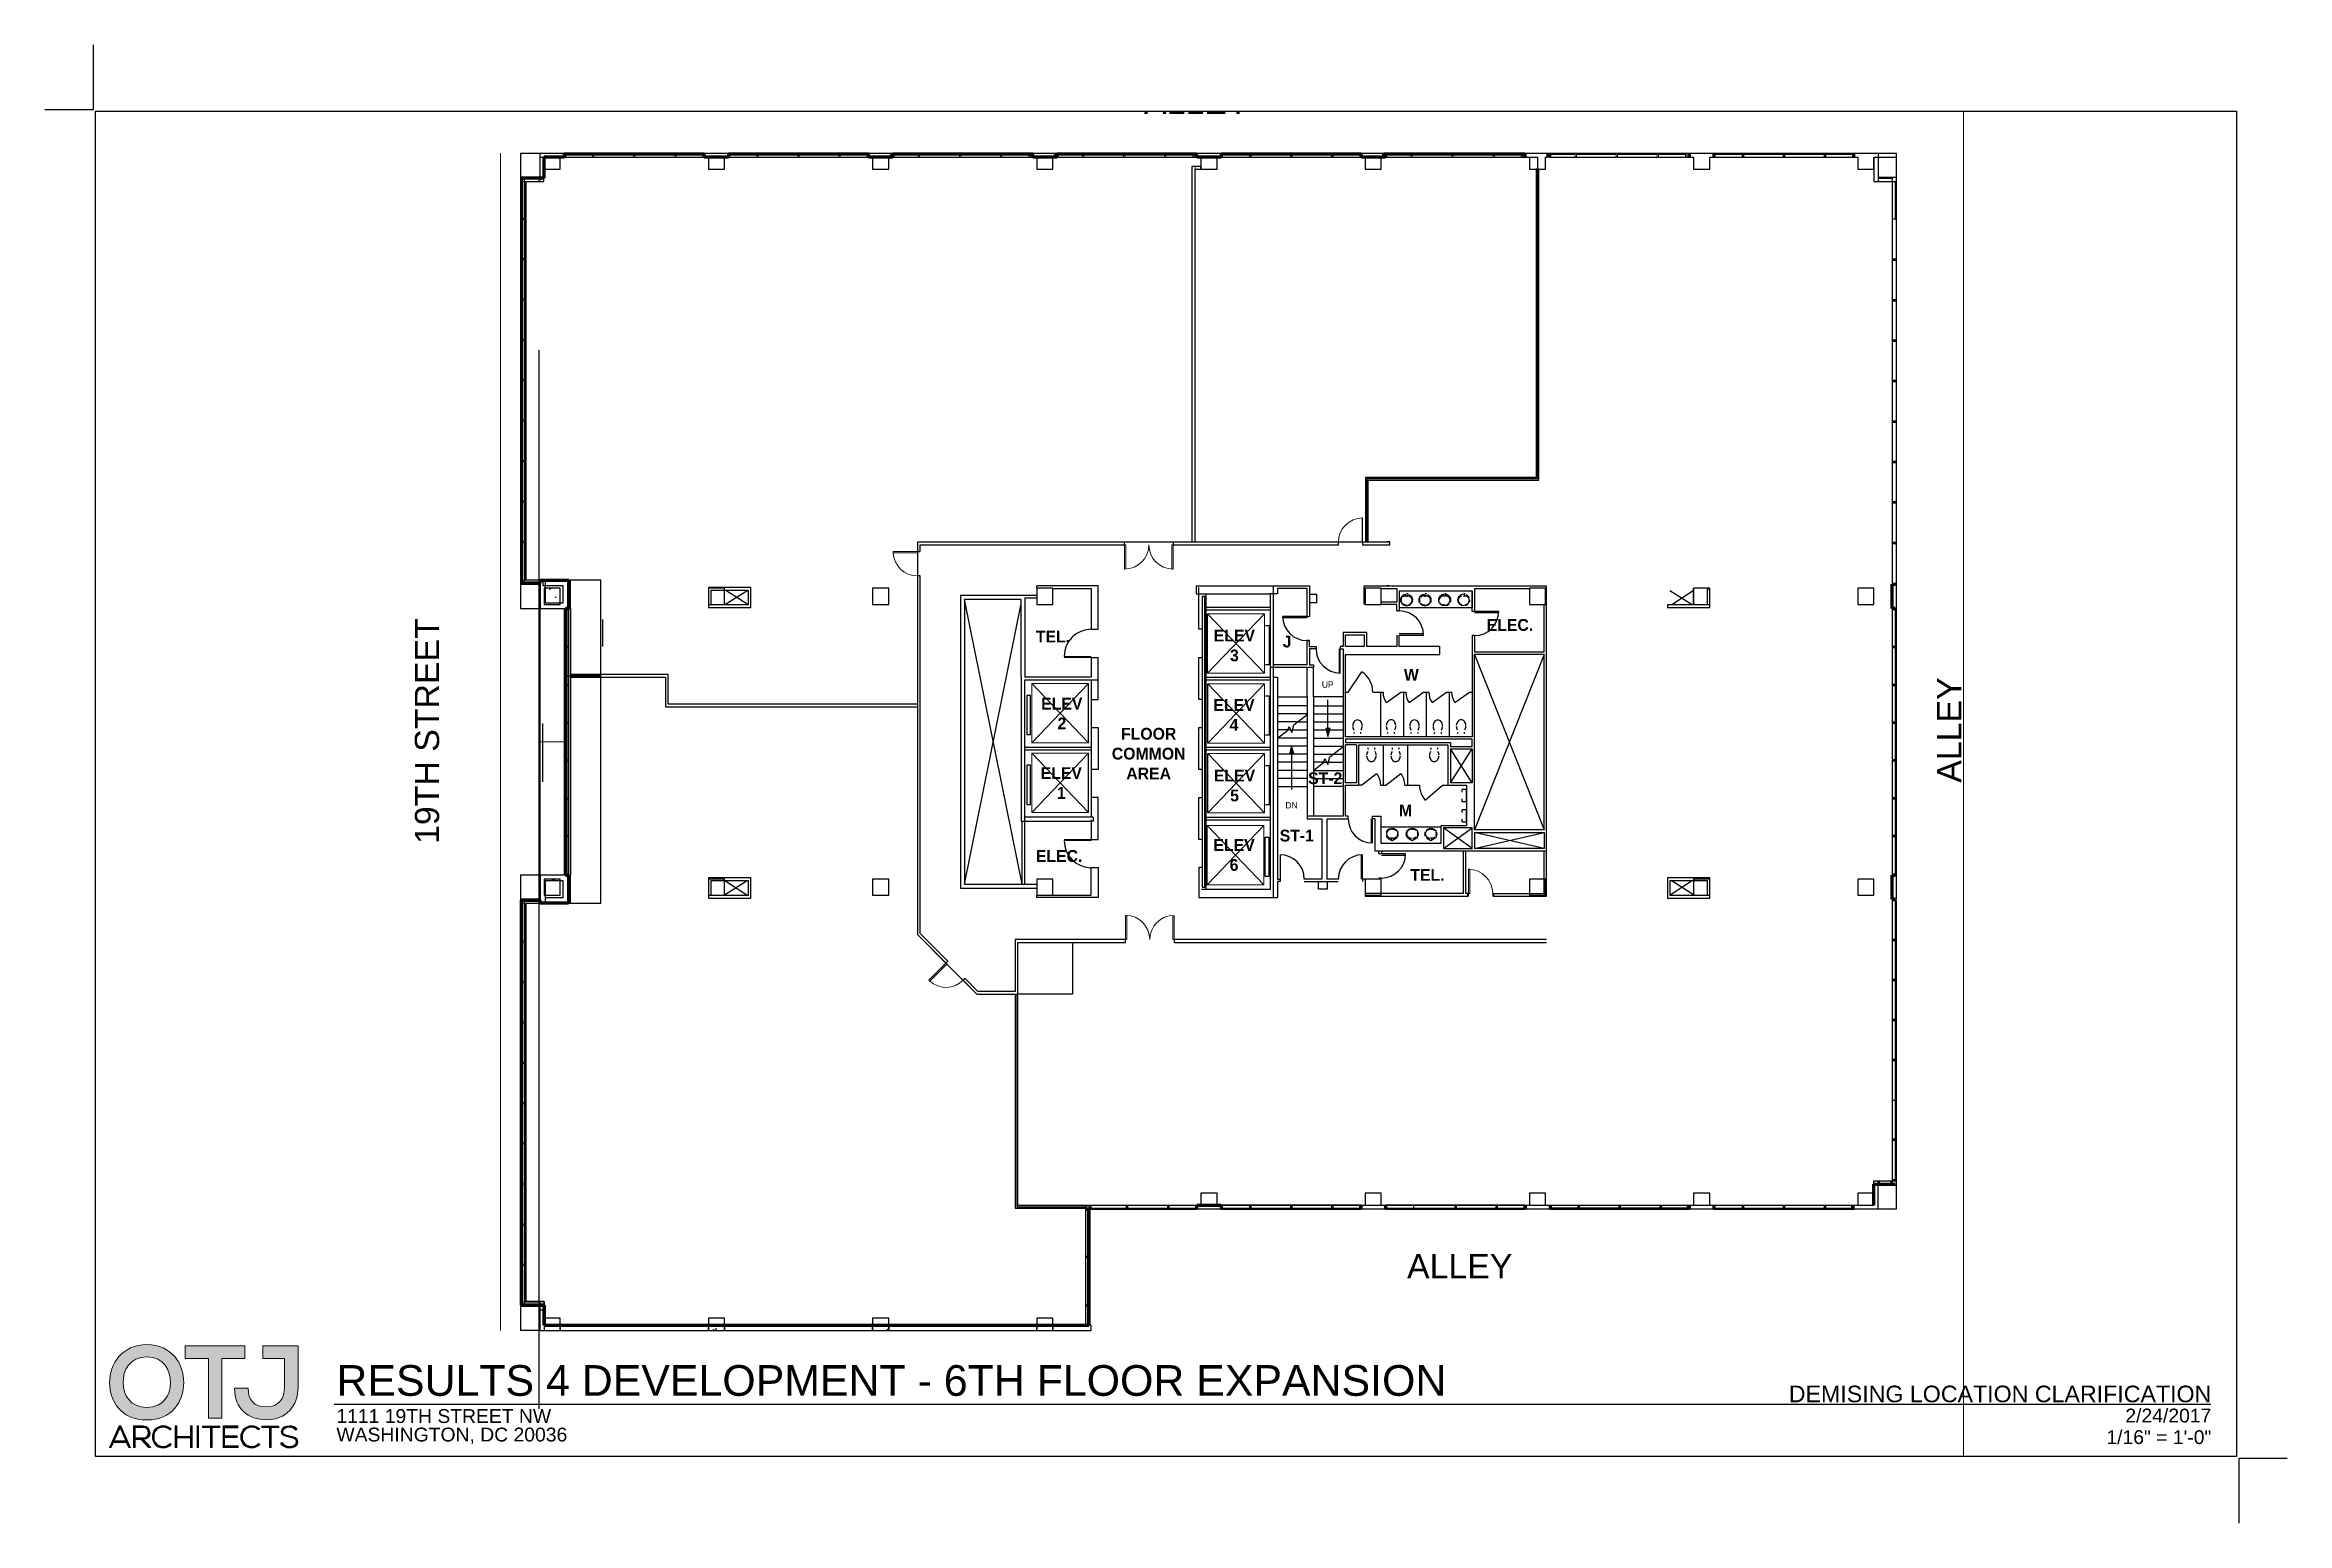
# Paper-space layout 'blocking plan' of a CAD drawing. Header units: inches. Extents: x -4.6 to 12.8, y 0.3 to 11.7.
# The model-space entities are those that its viewports show. They can reach past a viewport. Long polylines and large blocks are cut down to what shows.
import ezdxf
from ezdxf.enums import TextEntityAlignment as Align

# ---------------------------------------------------------------- set-up
doc = ezdxf.new("R2010")
doc.units = ezdxf.units.IN
doc.header["$LTSCALE"] = 96
doc.header["$MEASUREMENT"] = 0
for name, pattern in [('Dash', [0.25, 0.125, -0.125]), ('Dash 1_8_', [0.2, 0.125, -0.075]), ('Double Dash 3_8_', [1, 0.375, -0.125, 0.125, -0.125, 0.125, -0.125])]:
    doc.linetypes.add(name, pattern=pattern)
for name, color, linetype in [('A-DOOR', 7, 'Continuous'), ('A-GLAZ', 7, 'Continuous'), ('Layer 1', 7, 'Continuous'), ('S-COLS', 7, 'Continuous'), ('TTLB', 254, 'Continuous')]:
    doc.layers.add(name, color=color, linetype=linetype)
for name, color, linetype, lineweight in [('A-DOOR-FRAM', 1, 'Continuous', 13), ('A-GLAZ-CWMG', 3, 'Continuous', 13), ('A-WALL-MBNI', 2, 'Continuous', 20), ('L-SITE', 6, 'Double Dash 3_8_', 15)]:
    doc.layers.add(name, color=color, linetype=linetype, lineweight=lineweight)
doc.layers.add('Viewport', color=14, linetype='Continuous', plot=False)
doc.styles.add('OTJ_Title1', font='swiss.ttf')
doc.styles.add('OTJ_Title2', font='swissl.ttf')
doc.styles.get("Standard").update_dxf_attribs({"font": 'arial.ttf'})
doc.styles.add('XFINE_1-8', font='swissl.ttf', dxfattribs={"height": 10})
pattern_1 = [(50, (790.334, 848.196), (55.0854, -4.8198), [5.76, -63.36]), (355, (790.334, 848.196), (-10.6557, 57.7685), [4.608, -50.688]), (100.451, (794.924, 847.794), (44.4295, 52.9487), [4.895, -53.848]), (46.184, (790.334, 863.556), (81.9644, -12.712), [8.64, -95.04]), (96.636, (797.164, 862.5), (71.7815, 74.8124), [7.343, -80.772]), (351.184, (790.334, 863.56), (71.782, 74.8124), [6.912, -76.032]), (21, (798.014, 859.716), (45.842, -30.9215), [5.76, -63.36]), (326, (798.014, 859.716), (18.687, 55.6915), [4.608, -50.688]), (71.451, (801.834, 857.14), (64.529, 24.77), [4.895, -53.848]), (37.5, (790.334, 848.196), (0.9339, 25.5668), [2.534, -47.539, 2.534, -48.922, -50.88]), (37.5, (790.334, 848.196), (0.9339, 25.5668), [-101.53, 2.534, -48.346]), (7.5, (790.334, 848.196), (20.20404, 30.2913), [2.534, -26.803, 2.534, -46.387, -19.392]), (7.5, (790.334, 848.196), (20.20404, 30.2913), [-78.259, 2.534, -16.858]), (327.5, (773.208, 848.196), (40.9978, -1.7324), [2.534, -16.666, 2.534, -57.37, -79.488]), (327.5, (773.208, 848.196), (40.9978, -1.7324), [-79.104, 2.534, -76.954]), (317.5, (765.53, 848.196), (44.7889, 7.6878), [2.534, -22.426, 2.534, -37.248, -56.448]), (317.5, (765.53, 848.196), (44.7889, 7.6878), [-64.742, 2.534, -53.914])]

psp = doc.layouts.new('blocking plan')

msp = doc.modelspace()

# ---------------------------------------------------------------- texts
at = {"char_height": 36, "attachment_point": 1, "style": 'XFINE_1-8'}
for insert in [(1021, 1959.6), (1411.9, 229.7)]:
    msp.add_mtext_dynamic_manual_height_columns('ALLEY', width=965.377, gutter_width=50, heights=[0], dxfattribs=dict(at, insert=insert))
at = {"char_height": 36, "attachment_point": 1, "rotation": 90, "style": 'XFINE_1-8'}
for s, insert in [('19TH STREET', (-62.5, 839.1)), ('ALLEY', (2199.5, 930))]:
    msp.add_mtext_dynamic_manual_height_columns(s, width=965.377, gutter_width=50, heights=[0], dxfattribs=dict(at, insert=insert))
at = {"color": 252, "char_height": 17.556, "line_spacing_factor": 1.008498}
for s, insert, width, attachment_point in [('\\fStudios Futura|b1|i0|c0|p2|;ELEC.', (1530.2, 1173.2), 73.224, 1), ('\\fStudios Futura|b1|i0|c0|p2|;TEL.', (860.3, 1156), 57.24, 1), ('\\fStudios Futura|b1|i0|c0|p2|;J', (1227.1, 1148.6), 13.824, 1), ('\\fStudios Futura|b1|i0|c0|p2|;W', (1407.2, 1099.2), 31.104, 1), ('\\fStudios Futura|b1|i0|c0|p2|;FLOOR\\PCOMMON\\PAREA', (1027.9, 1011.5), 144.504, 2), ('\\fStudios Futura|b1|i0|c0|p2|;M', (1400, 897.6), 27, 1), ('\\fStudios Futura|b1|i0|c0|p2|;ELEC.', (860.3, 830), 73.224, 1), ('\\fStudios Futura|b1|i0|c0|p2|;TEL.', (1416.7, 801.9), 57.24, 1)]:
    msp.add_mtext(s, dxfattribs=dict(at, insert=insert, width=width, attachment_point=attachment_point))
at = {"color": 250}
for s, insert, char_height, width, attachment_point, line_spacing_factor in [('\\fStudios Futura|b1|i0|c0|p2|;ELEV\\P3', (1155.3, 1157.5), 17.556, 67.824, 2, 1.008498), ('\\fStudios Futura|b0|i0|c0|p2|;UP', (1285.2, 1080.5), 9.464, 17.55, 1, 0.981149), ('\\fStudios Futura|b1|i0|c0|p2|;ELEV\\P2', (898.8, 1056.3), 17.556, 67.824, 2, 1.008498), ('\\fStudios Futura|b1|i0|c0|p2|;ELEV\\P4', (1154.7, 1054.3), 17.556, 67.824, 2, 1.008498), ('\\fStudios Futura|b1|i0|c0|p2|;ELEV\\P1', (898.1, 953.1), 17.556, 67.824, 2, 1.008498), ('\\fStudios Futura|b1|i0|c0|p2|;ELEV\\P5', (1155.5, 949.4), 17.556, 67.824, 2, 1.008498), ('\\fStudios Futura|b1|i0|c0|p2|;ST-2', (1264.8, 945.5), 17.556, 65.016, 1, 1.008498), ('\\fStudios Futura|b0|i0|c0|p2|;DN', (1231.1, 901.2), 9.464, 21.177, 1, 0.981149), ('\\fStudios Futura|b1|i0|c0|p2|;ELEV\\P6', (1154.8, 846.2), 17.556, 67.824, 2, 1.008498), ('\\fStudios Futura|b1|i0|c0|p2|;ST-1', (1222.6, 860.3), 17.556, 58.536, 1, 1.008498)]:
    msp.add_mtext(s, dxfattribs=dict(at, insert=insert, char_height=char_height, width=width, attachment_point=attachment_point, line_spacing_factor=line_spacing_factor))

# ---------------------------------------------------------------- blocks, each defined once
blk = doc.blocks.new('A$C05FF6D3D')
at = {"layer": 'Layer 1'}
h = blk.add_hatch(color=256, dxfattribs=at)
h.dxf.hatch_style = 2
edge = h.paths.add_edge_path()
edge.add_spline(control_points=[(3.35, 2.94), (3.34, 2.1), (2.83, 1.26), (1.69, 1.26), (0.54, 1.26), (0.01, 2.08), (0.01, 2.94), (0.01, 3.79), (0.56, 4.65), (1.69, 4.65), (2.81, 4.65), (3.36, 3.79), (3.35, 2.94)], knot_values=[0, 0, 0, 0, 1, 1, 1, 2, 2, 2, 3, 3, 3, 4, 4, 4, 4], degree=3, periodic=0)
edge = h.paths.add_edge_path()
edge.add_spline(control_points=[(0.62, 2.93), (0.63, 2.4), (0.92, 1.82), (1.69, 1.82), (2.45, 1.82), (2.74, 2.4), (2.75, 2.93), (2.76, 3.48), (2.45, 4.1), (1.69, 4.1), (0.92, 4.1), (0.6, 3.48), (0.62, 2.93)], knot_values=[0, 0, 0, 0, 1, 1, 1, 2, 2, 2, 3, 3, 3, 4, 4, 4, 4], degree=3, periodic=0)
h = blk.add_hatch(color=256, dxfattribs=at)
h.dxf.hatch_style = 2
edge = h.paths.add_edge_path()
edge.add_spline(control_points=[(4.46, 4.03), (4.46, 4.03), (3.42, 4.03), (3.42, 4.03), (3.42, 4.03), (3.42, 4.59), (3.42, 4.59), (4.36, 4.59), (5.16, 4.59), (6.1, 4.59), (6.1, 4.59), (6.1, 4.03), (6.1, 4.03), (6.1, 4.03), (5.07, 4.03), (5.07, 4.03), (5.07, 4.03), (5.07, 1.34), (5.07, 1.34), (5.07, 1.34), (4.46, 1.34), (4.46, 1.34), (4.46, 1.34), (4.46, 4.03), (4.46, 4.03)], knot_values=[0, 0, 0, 0, 1, 1, 1, 2, 2, 2, 3, 3, 3, 4, 4, 4, 5, 5, 5, 6, 6, 6, 7, 7, 7, 8, 8, 8, 8], degree=3, periodic=0)
h = blk.add_hatch(color=7, dxfattribs=at)
h.dxf.hatch_style = 2
edge = h.paths.add_edge_path()
edge.add_spline(control_points=[(8.5, 2.73), (8.5, 1.88), (7.97, 1.27), (7.07, 1.27), (6.24, 1.27), (5.64, 1.77), (5.64, 2.69), (5.64, 2.69), (6.25, 2.69), (6.25, 2.69), (6.25, 2.13), (6.52, 1.85), (7.07, 1.85), (7.63, 1.85), (7.89, 2.23), (7.89, 2.73), (7.89, 2.73), (7.89, 4.02), (7.89, 4.02), (7.89, 4.02), (6.91, 4.02), (6.91, 4.02), (6.91, 4.02), (6.91, 4.59), (6.91, 4.59), (7.44, 4.59), (7.97, 4.59), (8.5, 4.59), (8.5, 4.59), (8.5, 2.73), (8.5, 2.73)], knot_values=[0, 0, 0, 0, 1, 1, 1, 2, 2, 2, 3, 3, 3, 4, 4, 4, 5, 5, 5, 6, 6, 6, 7, 7, 7, 8, 8, 8, 9, 9, 9, 10, 10, 10, 10], degree=3, periodic=0)
h = blk.add_hatch(color=7, dxfattribs=at)
h.dxf.hatch_style = 2
h.paths.add_polyline_path([(0.87, 0.02), (0.76, 0.25), (0.19, 0.25), (0.08, 0.02), (0, 0.02), (0.44, 0.99), (0.52, 0.99), (0.95, 0.02)])
h.paths.add_polyline_path([(0.74, 0.32), (0.48, 0.91), (0.21, 0.32)])
h = blk.add_hatch(color=7, dxfattribs=at)
h.dxf.hatch_style = 2
edge = h.paths.add_edge_path()
edge.add_spline(control_points=[(1.86, 0.02), (1.86, 0.02), (1.76, 0.02), (1.76, 0.02), (1.76, 0.02), (1.43, 0.38), (1.43, 0.38), (1.43, 0.38), (1.16, 0.38), (1.16, 0.38), (1.16, 0.38), (1.16, 0.02), (1.16, 0.02), (1.16, 0.02), (1.09, 0.02), (1.09, 0.02), (1.09, 0.02), (1.09, 0.99), (1.09, 0.99), (1.23, 0.99), (1.37, 0.99), (1.52, 0.99), (1.73, 0.99), (1.83, 0.83), (1.83, 0.68), (1.84, 0.53), (1.73, 0.39), (1.52, 0.39), (1.52, 0.39), (1.86, 0.02), (1.86, 0.02)], knot_values=[0, 0, 0, 0, 1, 1, 1, 2, 2, 2, 3, 3, 3, 4, 4, 4, 5, 5, 5, 6, 6, 6, 7, 7, 7, 8, 8, 8, 9, 9, 9, 10, 10, 10, 10], degree=3, periodic=0)
edge = h.paths.add_edge_path()
edge.add_spline(control_points=[(1.16, 0.45), (1.16, 0.45), (1.51, 0.45), (1.51, 0.45), (1.68, 0.45), (1.75, 0.55), (1.75, 0.68), (1.75, 0.8), (1.68, 0.92), (1.52, 0.92), (1.52, 0.92), (1.16, 0.92), (1.16, 0.92), (1.16, 0.92), (1.16, 0.45), (1.16, 0.45)], knot_values=[0, 0, 0, 0, 1, 1, 1, 2, 2, 2, 3, 3, 3, 4, 4, 4, 5, 5, 5, 5], degree=3, periodic=0)
h = blk.add_hatch(color=7, dxfattribs=at)
h.dxf.hatch_style = 2
edge = h.paths.add_edge_path()
edge.add_spline(control_points=[(2.79, 0.15), (2.69, 0.05), (2.56, 0), (2.43, 0), (2.11, 0), (1.94, 0.23), (1.94, 0.49), (1.93, 0.75), (2.1, 1), (2.43, 1), (2.56, 1), (2.69, 0.95), (2.79, 0.85), (2.79, 0.85), (2.74, 0.81), (2.74, 0.81), (2.65, 0.89), (2.54, 0.93), (2.43, 0.93), (2.15, 0.93), (2.01, 0.73), (2.01, 0.5), (2.01, 0.27), (2.15, 0.07), (2.43, 0.07), (2.54, 0.07), (2.65, 0.11), (2.74, 0.2), (2.74, 0.2), (2.79, 0.15), (2.79, 0.15)], knot_values=[0, 0, 0, 0, 1, 1, 1, 2, 2, 2, 3, 3, 3, 4, 4, 4, 5, 5, 5, 6, 6, 6, 7, 7, 7, 8, 8, 8, 9, 9, 9, 10, 10, 10, 10], degree=3, periodic=0)
h = blk.add_hatch(color=7, dxfattribs=at)
h.dxf.hatch_style = 2
h.paths.add_polyline_path([(3.66, 0.02), (3.66, 0.46), (3.04, 0.46), (3.04, 0.02), (2.96, 0.02), (2.96, 0.99), (3.04, 0.99), (3.04, 0.52), (3.66, 0.52), (3.66, 0.99), (3.73, 0.99), (3.73, 0.02)])
h = blk.add_hatch(color=7, dxfattribs=at)
h.dxf.hatch_style = 2
h.paths.add_polyline_path([(3.95, 0.02), (3.95, 0.99), (4.02, 0.99), (4.02, 0.02)])
h = blk.add_hatch(color=7, dxfattribs=at)
h.dxf.hatch_style = 2
h.paths.add_polyline_path([(4.55, 0.92), (4.2, 0.92), (4.2, 0.98), (4.98, 0.98), (4.98, 0.92), (4.63, 0.92), (4.63, 0.02), (4.55, 0.02)])
h = blk.add_hatch(color=7, dxfattribs=at)
h.dxf.hatch_style = 2
h.paths.add_polyline_path([(5.19, 0.54), (5.76, 0.54), (5.76, 0.47), (5.19, 0.47), (5.19, 0.09), (5.8, 0.09), (5.8, 0.02), (5.12, 0.02), (5.12, 0.99), (5.79, 0.99), (5.79, 0.91), (5.19, 0.91)])
h = blk.add_hatch(color=7, dxfattribs=at)
h.dxf.hatch_style = 2
edge = h.paths.add_edge_path()
edge.add_spline(control_points=[(6.77, 0.15), (6.67, 0.05), (6.54, 0), (6.42, 0), (6.09, 0), (5.92, 0.23), (5.92, 0.49), (5.92, 0.75), (6.08, 1), (6.42, 1), (6.54, 1), (6.67, 0.95), (6.77, 0.85), (6.77, 0.85), (6.72, 0.81), (6.72, 0.81), (6.64, 0.89), (6.53, 0.93), (6.42, 0.93), (6.13, 0.93), (5.99, 0.73), (5.99, 0.5), (5.99, 0.27), (6.14, 0.07), (6.42, 0.07), (6.53, 0.07), (6.64, 0.11), (6.72, 0.2), (6.72, 0.2), (6.77, 0.15), (6.77, 0.15)], knot_values=[0, 0, 0, 0, 1, 1, 1, 2, 2, 2, 3, 3, 3, 4, 4, 4, 5, 5, 5, 6, 6, 6, 7, 7, 7, 8, 8, 8, 9, 9, 9, 10, 10, 10, 10], degree=3, periodic=0)
h = blk.add_hatch(color=7, dxfattribs=at)
h.dxf.hatch_style = 2
h.paths.add_polyline_path([(7.21, 0.92), (6.86, 0.92), (6.86, 0.98), (7.63, 0.98), (7.63, 0.92), (7.28, 0.92), (7.28, 0.02), (7.21, 0.02)])
h = blk.add_hatch(color=7, dxfattribs=at)
h.dxf.hatch_style = 2
edge = h.paths.add_edge_path()
edge.add_spline(control_points=[(8.4, 0.8), (8.33, 0.91), (8.22, 0.93), (8.11, 0.93), (7.99, 0.93), (7.81, 0.89), (7.81, 0.73), (7.81, 0.61), (7.95, 0.58), (8.11, 0.55), (8.3, 0.51), (8.49, 0.48), (8.49, 0.27), (8.49, 0.05), (8.27, 0), (8.11, 0), (7.96, 0), (7.79, 0.06), (7.71, 0.21), (7.71, 0.21), (7.78, 0.24), (7.78, 0.24), (7.84, 0.13), (7.99, 0.07), (8.11, 0.07), (8.23, 0.07), (8.42, 0.1), (8.42, 0.27), (8.42, 0.42), (8.26, 0.45), (8.1, 0.48), (7.92, 0.52), (7.74, 0.55), (7.74, 0.73), (7.74, 0.94), (7.95, 1), (8.11, 1), (8.25, 1), (8.37, 0.98), (8.46, 0.83), (8.46, 0.83), (8.4, 0.8), (8.4, 0.8)], knot_values=[0, 0, 0, 0, 1, 1, 1, 2, 2, 2, 3, 3, 3, 4, 4, 4, 5, 5, 5, 6, 6, 6, 7, 7, 7, 8, 8, 8, 9, 9, 9, 10, 10, 10, 11, 11, 11, 12, 12, 12, 13, 13, 13, 14, 14, 14, 14], degree=3, periodic=0)
at = {"layer": 'Layer 1', "lineweight": 0}
for points in [[(0.87, 0.02), (0.76, 0.25), (0.19, 0.25), (0.08, 0.02), (0, 0.02), (0.44, 0.99), (0.52, 0.99), (0.95, 0.02), (0.87, 0.02)], [(0.74, 0.32), (0.48, 0.91), (0.21, 0.32), (0.74, 0.32)], [(3.66, 0.02), (3.66, 0.46), (3.04, 0.46), (3.04, 0.02), (2.96, 0.02), (2.96, 0.99), (3.04, 0.99), (3.04, 0.52), (3.66, 0.52), (3.66, 0.99), (3.73, 0.99), (3.73, 0.02), (3.66, 0.02)], [(3.95, 0.02), (3.95, 0.99), (4.02, 0.99), (4.02, 0.02), (3.95, 0.02)], [(4.55, 0.92), (4.2, 0.92), (4.2, 0.98), (4.98, 0.98), (4.98, 0.92), (4.63, 0.92), (4.63, 0.02), (4.55, 0.02), (4.55, 0.92)], [(5.19, 0.54), (5.76, 0.54), (5.76, 0.47), (5.19, 0.47), (5.19, 0.09), (5.8, 0.09), (5.8, 0.02), (5.12, 0.02), (5.12, 0.99), (5.79, 0.99), (5.79, 0.91), (5.19, 0.91), (5.19, 0.54)], [(7.21, 0.92), (6.86, 0.92), (6.86, 0.98), (7.63, 0.98), (7.63, 0.92), (7.28, 0.92), (7.28, 0.02), (7.21, 0.02), (7.21, 0.92)]]:
    blk.add_lwpolyline(points, dxfattribs=at)
for points, knots in [([(3.35, 2.94), (3.34, 2.1), (2.83, 1.26), (1.69, 1.26), (0.54, 1.26), (0.01, 2.08), (0.01, 2.94), (0.01, 3.79), (0.56, 4.65), (1.69, 4.65), (2.81, 4.65), (3.36, 3.79), (3.35, 2.94)], [0, 0, 0, 0, 1, 1, 1, 2, 2, 2, 3, 3, 3, 4, 4, 4, 4]), ([(0.62, 2.93), (0.63, 2.4), (0.92, 1.82), (1.69, 1.82), (2.45, 1.82), (2.74, 2.4), (2.75, 2.93), (2.76, 3.48), (2.45, 4.1), (1.69, 4.1), (0.92, 4.1), (0.6, 3.48), (0.62, 2.93)], [0, 0, 0, 0, 1, 1, 1, 2, 2, 2, 3, 3, 3, 4, 4, 4, 4]), ([(4.46, 4.03), (4.46, 4.03), (3.42, 4.03), (3.42, 4.03), (3.42, 4.03), (3.42, 4.59), (3.42, 4.59), (4.36, 4.59), (5.16, 4.59), (6.1, 4.59), (6.1, 4.59), (6.1, 4.03), (6.1, 4.03), (6.1, 4.03), (5.07, 4.03), (5.07, 4.03), (5.07, 4.03), (5.07, 1.34), (5.07, 1.34), (5.07, 1.34), (4.46, 1.34), (4.46, 1.34), (4.46, 1.34), (4.46, 4.03), (4.46, 4.03)], [0, 0, 0, 0, 1, 1, 1, 2, 2, 2, 3, 3, 3, 4, 4, 4, 5, 5, 5, 6, 6, 6, 7, 7, 7, 8, 8, 8, 8]), ([(8.5, 2.73), (8.5, 1.88), (7.97, 1.27), (7.07, 1.27), (6.24, 1.27), (5.64, 1.77), (5.64, 2.69), (5.64, 2.69), (6.25, 2.69), (6.25, 2.69), (6.25, 2.13), (6.52, 1.85), (7.07, 1.85), (7.63, 1.85), (7.89, 2.23), (7.89, 2.73), (7.89, 2.73), (7.89, 4.02), (7.89, 4.02), (7.89, 4.02), (6.91, 4.02), (6.91, 4.02), (6.91, 4.02), (6.91, 4.59), (6.91, 4.59), (7.44, 4.59), (7.97, 4.59), (8.5, 4.59), (8.5, 4.59), (8.5, 2.73), (8.5, 2.73)], [0, 0, 0, 0, 1, 1, 1, 2, 2, 2, 3, 3, 3, 4, 4, 4, 5, 5, 5, 6, 6, 6, 7, 7, 7, 8, 8, 8, 9, 9, 9, 10, 10, 10, 10]), ([(1.86, 0.02), (1.86, 0.02), (1.76, 0.02), (1.76, 0.02), (1.76, 0.02), (1.43, 0.38), (1.43, 0.38), (1.43, 0.38), (1.16, 0.38), (1.16, 0.38), (1.16, 0.38), (1.16, 0.02), (1.16, 0.02), (1.16, 0.02), (1.09, 0.02), (1.09, 0.02), (1.09, 0.02), (1.09, 0.99), (1.09, 0.99), (1.23, 0.99), (1.37, 0.99), (1.52, 0.99), (1.73, 0.99), (1.83, 0.83), (1.83, 0.68), (1.84, 0.53), (1.73, 0.39), (1.52, 0.39), (1.52, 0.39), (1.86, 0.02), (1.86, 0.02)], [0, 0, 0, 0, 1, 1, 1, 2, 2, 2, 3, 3, 3, 4, 4, 4, 5, 5, 5, 6, 6, 6, 7, 7, 7, 8, 8, 8, 9, 9, 9, 10, 10, 10, 10]), ([(1.16, 0.45), (1.16, 0.45), (1.51, 0.45), (1.51, 0.45), (1.68, 0.45), (1.75, 0.55), (1.75, 0.68), (1.75, 0.8), (1.68, 0.92), (1.52, 0.92), (1.52, 0.92), (1.16, 0.92), (1.16, 0.92), (1.16, 0.92), (1.16, 0.45), (1.16, 0.45)], [0, 0, 0, 0, 1, 1, 1, 2, 2, 2, 3, 3, 3, 4, 4, 4, 5, 5, 5, 5]), ([(2.79, 0.15), (2.69, 0.05), (2.56, 0), (2.43, 0), (2.11, 0), (1.94, 0.23), (1.94, 0.49), (1.93, 0.75), (2.1, 1), (2.43, 1), (2.56, 1), (2.69, 0.95), (2.79, 0.85), (2.79, 0.85), (2.74, 0.81), (2.74, 0.81), (2.65, 0.89), (2.54, 0.93), (2.43, 0.93), (2.15, 0.93), (2.01, 0.73), (2.01, 0.5), (2.01, 0.27), (2.15, 0.07), (2.43, 0.07), (2.54, 0.07), (2.65, 0.11), (2.74, 0.2), (2.74, 0.2), (2.79, 0.15), (2.79, 0.15)], [0, 0, 0, 0, 1, 1, 1, 2, 2, 2, 3, 3, 3, 4, 4, 4, 5, 5, 5, 6, 6, 6, 7, 7, 7, 8, 8, 8, 9, 9, 9, 10, 10, 10, 10]), ([(6.77, 0.15), (6.67, 0.05), (6.54, 0), (6.42, 0), (6.09, 0), (5.92, 0.23), (5.92, 0.49), (5.92, 0.75), (6.08, 1), (6.42, 1), (6.54, 1), (6.67, 0.95), (6.77, 0.85), (6.77, 0.85), (6.72, 0.81), (6.72, 0.81), (6.64, 0.89), (6.53, 0.93), (6.42, 0.93), (6.13, 0.93), (5.99, 0.73), (5.99, 0.5), (5.99, 0.27), (6.14, 0.07), (6.42, 0.07), (6.53, 0.07), (6.64, 0.11), (6.72, 0.2), (6.72, 0.2), (6.77, 0.15), (6.77, 0.15)], [0, 0, 0, 0, 1, 1, 1, 2, 2, 2, 3, 3, 3, 4, 4, 4, 5, 5, 5, 6, 6, 6, 7, 7, 7, 8, 8, 8, 9, 9, 9, 10, 10, 10, 10]), ([(8.4, 0.8), (8.33, 0.91), (8.22, 0.93), (8.11, 0.93), (7.99, 0.93), (7.81, 0.89), (7.81, 0.73), (7.81, 0.61), (7.95, 0.58), (8.11, 0.55), (8.3, 0.51), (8.49, 0.48), (8.49, 0.27), (8.49, 0.05), (8.27, 0), (8.11, 0), (7.96, 0), (7.79, 0.06), (7.71, 0.21), (7.71, 0.21), (7.78, 0.24), (7.78, 0.24), (7.84, 0.13), (7.99, 0.07), (8.11, 0.07), (8.23, 0.07), (8.42, 0.1), (8.42, 0.27), (8.42, 0.42), (8.26, 0.45), (8.1, 0.48), (7.92, 0.52), (7.74, 0.55), (7.74, 0.73), (7.74, 0.94), (7.95, 1), (8.11, 1), (8.25, 1), (8.37, 0.98), (8.46, 0.83), (8.46, 0.83), (8.4, 0.8), (8.4, 0.8)], [0, 0, 0, 0, 1, 1, 1, 2, 2, 2, 3, 3, 3, 4, 4, 4, 5, 5, 5, 6, 6, 6, 7, 7, 7, 8, 8, 8, 9, 9, 9, 10, 10, 10, 11, 11, 11, 12, 12, 12, 13, 13, 13, 14, 14, 14, 14])]:
    blk.add_open_spline(points, degree=3, knots=knots, dxfattribs=at)
blk = doc.blocks.new('A$C65106EC9')
at = {"layer": 'TTLB', "color": 7, "style": 'OTJ_Title1', "width": 0.75}
blk.add_attdef('PROJECTNAME', text='', height=0.237, dxfattribs=at).set_placement((0.036, 0.34), align=Align.BOTTOM_LEFT)
at = {"layer": 'TTLB', "color": 7, "style": 'OTJ_Title2', "width": 0.75}
for tag, p in [('TITLE', (14.547, 0.51)), ('TITLE2', (14.547, 0.324))]:
    blk.add_attdef(tag, text='', height=0.128, dxfattribs=at).set_placement(p, align=Align.BOTTOM_RIGHT)
for tag, p in [('ADDRESS1', (0.036, 0.308)), ('CITY/STATE', (0.036, 0.165))]:
    blk.add_attdef(tag, text='', height=0.107, dxfattribs=at).set_placement(p, align=Align.TOP_LEFT)
for tag, p in [('DATE', (14.547, 0.312)), ('SCALE', (14.547, 0.146))]:
    blk.add_attdef(tag, text='', height=0.107, dxfattribs=at).set_placement(p, align=Align.TOP_RIGHT)
blk = doc.blocks.new('Concrete-Rectangular-Column - 2_ X 2_-2564053-GROSS BLDG AREA - LEVEL 6')
at = {"layer": 'S-COLS'}
for p, q in [((12, 12), (-12, 12)), ((-12, 12), (-12, -12)), ((12, -12), (12, 12)), ((-12, -12), (12, -12))]:
    blk.add_line(p, q, dxfattribs=at)
blk = doc.blocks.new('Concrete-Rectangular-Column - 2_ X 2_-2452982-GROSS BLDG AREA - LEVEL 6')
at = {"layer": 'S-COLS'}
for p, q in [((12, 12), (-12, 12)), ((-12, 12), (-12, -12)), ((12, -12), (12, 12)), ((-12, -12), (12, -12))]:
    blk.add_line(p, q, dxfattribs=at)
blk = doc.blocks.new('System Panel - Glazed EXIST-BLACK-1018897-GROSS BLDG AREA - LEVEL 6')
at = {"layer": 'A-GLAZ'}
for p, q in [((20, -0.5), (-20, -0.5)), ((-20, -0.5), (-20, -1.5)), ((-20, -1.5), (20, -1.5)), ((20, -1.5), (20, -0.5))]:
    blk.add_line(p, q, dxfattribs=at)
blk = doc.blocks.new('System Panel - Glazed EXIST-BLACK-1018898-GROSS BLDG AREA - LEVEL 6')
at = {"layer": 'A-GLAZ'}
for p, q in [((29.5, -0.5), (-29.5, -0.5)), ((-29.5, -0.5), (-29.5, -1.5)), ((-29.5, -1.5), (29.5, -1.5)), ((29.5, -1.5), (29.5, -0.5))]:
    blk.add_line(p, q, dxfattribs=at)
blk = doc.blocks.new('Rectangular Mullion - 2_ x 6_ rectangular-BLACK-1018865-GROSS BLDG AREA - LEVEL 6')
at = {"layer": 'A-GLAZ-CWMG', "lineweight": 13}
for p, q in [((-1, 6), (1, 6)), ((-1, 0), (-1, 6)), ((1, 0), (-1, 0)), ((1, 6), (1, 0))]:
    blk.add_line(p, q, dxfattribs=at)
blk = doc.blocks.new('Rectangular Mullion - 2_ x 6_ rectangular-BLACK-1018893-GROSS BLDG AREA - LEVEL 6')
at = {"layer": 'A-GLAZ-CWMG'}
for p, q in [((-104.7, 1017.2), (-144.7, 1017.2)), ((-104.7, 1011.2), (-144.7, 1011.2))]:
    blk.add_line(p, q, dxfattribs=at)
blk = doc.blocks.new('Rectangular Mullion - 2_ x 6_ rectangular-BLACK-1018894-GROSS BLDG AREA - LEVEL 6')
at = {"layer": 'A-GLAZ-CWMG'}
for p, q in [((59.3, 1017.2), (19.3, 1017.2)), ((59.3, 1011.2), (19.3, 1011.2))]:
    blk.add_line(p, q, dxfattribs=at)
blk = doc.blocks.new('Rectangular Mullion - 2_ x 6_ rectangular-BLACK-430961-GROSS BLDG AREA - LEVEL 6')
at = {"layer": 'A-GLAZ-CWMG'}
for p, q in [((-43.7, 1017.2), (-102.7, 1017.2)), ((-43.7, 1011.2), (-102.7, 1011.2))]:
    blk.add_line(p, q, dxfattribs=at)
blk = doc.blocks.new('Rectangular Mullion - 2_ x 6_ rectangular-BLACK-167180-GROSS BLDG AREA - LEVEL 6')
at = {"layer": 'A-GLAZ-CWMG', "lineweight": 13}
for p, q in [((0, 6), (-2, 6)), ((-2, 6), (-2, 0)), ((-2, 0), (0, 0)), ((0, 0), (0, 6))]:
    blk.add_line(p, q, dxfattribs=at)
blk = doc.blocks.new('Rectangular Mullion - 2_ x 6_ rectangular-BLACK-167181-GROSS BLDG AREA - LEVEL 6')
at = {"layer": 'A-GLAZ-CWMG', "lineweight": 13}
for p, q in [((-2, 6), (0, 6)), ((-2, 0), (-2, 6)), ((0, 0), (-2, 0)), ((0, 6), (0, 0))]:
    blk.add_line(p, q, dxfattribs=at)
blk = doc.blocks.new('Single-Flush - 36_ x 84_-2024253-GROSS BLDG AREA - LEVEL 6')
at = {"layer": 'A-DOOR', "lineweight": 15}
for p, q in [((16, 2), (16, 38)), ((18, 38), (16, 38)), ((18, 2), (18, 38)), ((18, 2), (16, 2))]:
    blk.add_line(p, q, dxfattribs=at)
at = {"layer": 'A-DOOR', "lineweight": 5}
blk.add_arc((18, 2), 36.1, 93.1789, 180, dxfattribs=at)
blk = doc.blocks.new('Double-Flush - 72_ x 78_-1244933-GROSS BLDG AREA - LEVEL 6')
at = {"layer": 'A-DOOR', "lineweight": 15}
for p, q in [((-36, 38), (-34, 38)), ((-36, 2), (-36, 38)), ((-34, 2), (-34, 38)), ((34, 2), (34, 37.9)), ((36, 2), (36, 38)), ((-36, 2), (-34, 2)), ((36, 2), (34, 2))]:
    blk.add_line(p, q, dxfattribs=at)
at = {"layer": 'A-DOOR', "lineweight": 5}
for centre, start, end in [((-36, 2), 0, 90), ((36, 2), 90, 180)]:
    blk.add_arc(centre, 36, start, end, dxfattribs=at)
blk = doc.blocks.new('ST - TYPE F - SINGLE ALL GLASS - 36_ x 96_ NEW-1710231-GROSS BLDG AREA - LEVEL 6')
at = {"layer": 'A-DOOR', "lineweight": 15}
for p, q in [((17.5, 2), (17.5, 38)), ((18, 38), (17.5, 38)), ((18, 2), (18, 38)), ((18, 2), (17.5, 2))]:
    blk.add_line(p, q, dxfattribs=at)
at = {"layer": 'A-DOOR', "lineweight": 5}
blk.add_arc((18, 2), 36, 90, 180, dxfattribs=at)
blk = doc.blocks.new('System Panel - Glazed EXIST-BLACK-1040790-GROSS BLDG AREA - LEVEL 6')
at = {"layer": 'A-GLAZ'}
for p, q in [((12.5, 1.5), (-12.5, 1.5)), ((-12.5, 1.5), (-12.5, 0.5)), ((-12.5, 0.5), (12.5, 0.5)), ((12.5, 0.5), (12.5, 1.5))]:
    blk.add_line(p, q, dxfattribs=at)
blk = doc.blocks.new('System Panel - Glazed EXIST-BLACK-1040792-GROSS BLDG AREA - LEVEL 6')
at = {"layer": 'A-GLAZ'}
for p, q in [((30, 1.5), (-30, 1.5)), ((-30, 1.5), (-30, 0.5)), ((-30, 0.5), (30, 0.5)), ((30, 0.5), (30, 1.5))]:
    blk.add_line(p, q, dxfattribs=at)
blk = doc.blocks.new('System Panel - Glazed EXIST-BLACK-1040793-GROSS BLDG AREA - LEVEL 6')
at = {"layer": 'A-GLAZ'}
for p, q in [((29, 1.5), (-29, 1.5)), ((-29, 1.5), (-29, 0.5)), ((-29, 0.5), (29, 0.5)), ((29, 0.5), (29, 1.5))]:
    blk.add_line(p, q, dxfattribs=at)
blk = doc.blocks.new('System Panel - Glazed EXIST-BLACK-1040794-GROSS BLDG AREA - LEVEL 6')
at = {"layer": 'A-GLAZ'}
for p, q in [((29.25, 1.5), (-29.25, 1.5)), ((-29.25, 1.5), (-29.25, 0.5)), ((-29.25, 0.5), (29.25, 0.5)), ((29.25, 0.5), (29.25, 1.5))]:
    blk.add_line(p, q, dxfattribs=at)
blk = doc.blocks.new('System Panel - Glazed EXIST-BLACK-1040797-GROSS BLDG AREA - LEVEL 6')
at = {"layer": 'A-GLAZ'}
for p, q in [((12.5, 1.5), (-12.5, 1.5)), ((-12.5, 1.5), (-12.5, 0.5)), ((-12.5, 0.5), (12.5, 0.5)), ((12.5, 0.5), (12.5, 1.5))]:
    blk.add_line(p, q, dxfattribs=at)
blk = doc.blocks.new('Rectangular Mullion - 2_ x 6_ rectangular-BLACK-1040791-GROSS BLDG AREA - LEVEL 6')
at = {"layer": 'A-GLAZ-CWMG', "lineweight": 13}
for p, q in [((-1, 0), (1, 0)), ((-1, -6), (-1, 0)), ((1, 0), (1, -6)), ((1, -6), (-1, -6))]:
    blk.add_line(p, q, dxfattribs=at)
blk = doc.blocks.new('Rectangular Mullion - 2_ x 6_ rectangular-BLACK-1018852-GROSS BLDG AREA - LEVEL 6')
at = {"layer": 'A-GLAZ-CWMG'}
for p, q in [((-695.7, -93.3), (-695.2, -93.3)), ((-695.7, -153.3), (-695.7, -93.3)), ((-694.2, -93.3), (-689.7, -93.3)), ((-689.7, -153.3), (-689.7, -93.3))]:
    blk.add_line(p, q, dxfattribs=at)
blk = doc.blocks.new('Rectangular Mullion - 2_ x 6_ rectangular-BLACK-176579-GROSS BLDG AREA - LEVEL 6')
at = {"layer": 'A-GLAZ-CWMG'}
for p, q in [((-695.7, -333.3), (-695.7, -275.3)), ((-689.7, -333.3), (-689.7, -275.3))]:
    blk.add_line(p, q, dxfattribs=at)
blk = doc.blocks.new('Rectangular Mullion - 2_ x 6_ rectangular-BLACK-1018934-GROSS BLDG AREA - LEVEL 6')
at = {"layer": 'A-GLAZ-CWMG'}
for p, q in [((-695.7, -693.8), (-695.7, -635.3)), ((-689.7, -693.8), (-689.7, -635.3)), ((-695.2, -693.8), (-695.7, -693.8)), ((-689.7, -693.8), (-694.2, -693.8))]:
    blk.add_line(p, q, dxfattribs=at)
blk = doc.blocks.new('Rectangular Mullion - 2_ x 6_ rectangular-BLACK-1040795-GROSS BLDG AREA - LEVEL 6')
at = {"layer": 'A-GLAZ-CWMG'}
for p, q in [((-693.7, -694.3), (-693.7, -689.8)), ((-668.7, -689.8), (-693.7, -689.8)), ((-693.7, -695.8), (-693.7, -695.3)), ((-668.7, -695.8), (-693.7, -695.8))]:
    blk.add_line(p, q, dxfattribs=at)
blk = doc.blocks.new('Rectangular Mullion - 2_ x 6_ rectangular-BLACK-1040798-GROSS BLDG AREA - LEVEL 6')
at = {"layer": 'A-GLAZ-CWMG', "lineweight": 13}
for p, q in [((-2, 0), (0, 0)), ((-2, -6), (-2, 0)), ((0, 0), (0, -6)), ((0, -6), (-2, -6))]:
    blk.add_line(p, q, dxfattribs=at)
blk = doc.blocks.new('Rectangular Mullion - 2_ x 6_ rectangular-BLACK-1040789-GROSS BLDG AREA - LEVEL 6')
at = {"layer": 'A-GLAZ-CWMG'}
for p, q in [((-693.7, -91.8), (-693.7, -91.3)), ((-693.7, -91.3), (-668.7, -91.3)), ((-693.7, -97.3), (-693.7, -92.8)), ((-693.7, -97.3), (-668.7, -97.3))]:
    blk.add_line(p, q, dxfattribs=at)
blk = doc.blocks.new('Rectangular Mullion - 2_ x 6_ rectangular-BLACK-1040799-GROSS BLDG AREA - LEVEL 6')
at = {"layer": 'A-GLAZ-CWMG', "lineweight": 13}
for p, q in [((0, 0), (-2, 0)), ((-2, 0), (-2, -6)), ((0, -6), (0, 0)), ((-2, -6), (0, -6))]:
    blk.add_line(p, q, dxfattribs=at)
blk = doc.blocks.new('System Panel - Glazed EXIST-BLACK-1030290-GROSS BLDG AREA - LEVEL 6')
at = {"layer": 'A-GLAZ'}
for p, q in [((12.5, -0.5), (-12.5, -0.5)), ((-12.5, -0.5), (-12.5, -1.5)), ((-12.5, -1.5), (12.5, -1.5)), ((12.5, -1.5), (12.5, -0.5))]:
    blk.add_line(p, q, dxfattribs=at)
blk = doc.blocks.new('System Panel - Glazed EXIST-BLACK-1030291-GROSS BLDG AREA - LEVEL 6')
at = {"layer": 'A-GLAZ'}
for p, q in [((30, -0.5), (-30, -0.5)), ((-30, -0.5), (-30, -1.5)), ((-30, -1.5), (30, -1.5)), ((30, -1.5), (30, -0.5))]:
    blk.add_line(p, q, dxfattribs=at)
blk = doc.blocks.new('System Panel - Glazed EXIST-BLACK-1030188-GROSS BLDG AREA - LEVEL 6')
at = {"layer": 'A-GLAZ'}
for p, q in [((29, -0.5), (-29, -0.5)), ((-29, -0.5), (-29, -1.5)), ((-29, -1.5), (29, -1.5)), ((29, -1.5), (29, -0.5))]:
    blk.add_line(p, q, dxfattribs=at)
blk = doc.blocks.new('System Panel - Glazed EXIST-BLACK-1030341-GROSS BLDG AREA - LEVEL 6')
at = {"layer": 'A-GLAZ'}
for p, q in [((29.25, -0.5), (-29.25, -0.5)), ((-29.25, -0.5), (-29.25, -1.5)), ((-29.25, -1.5), (29.25, -1.5)), ((29.25, -1.5), (29.25, -0.5))]:
    blk.add_line(p, q, dxfattribs=at)
blk = doc.blocks.new('System Panel - Glazed EXIST-BLACK-1030322-GROSS BLDG AREA - LEVEL 6')
at = {"layer": 'A-GLAZ'}
for p, q in [((12.5, -0.5), (-12.5, -0.5)), ((-12.5, -0.5), (-12.5, -1.5)), ((-12.5, -1.5), (12.5, -1.5)), ((12.5, -1.5), (12.5, -0.5))]:
    blk.add_line(p, q, dxfattribs=at)
blk = doc.blocks.new('Rectangular Mullion - 2_ x 6_ rectangular-BLACK-1030186-GROSS BLDG AREA - LEVEL 6')
at = {"layer": 'A-GLAZ-CWMG', "lineweight": 13}
for p, q in [((-1, 6), (1, 6)), ((-1, 0), (-1, 6)), ((1, 0), (-1, 0)), ((1, 6), (1, 0))]:
    blk.add_line(p, q, dxfattribs=at)
blk = doc.blocks.new('Rectangular Mullion - 2_ x 6_ rectangular-BLACK-1018866-GROSS BLDG AREA - LEVEL 6')
at = {"layer": 'A-GLAZ-CWMG'}
for p, q in [((-695.7, 438.7), (-695.7, 378.7)), ((-689.7, 438.7), (-689.7, 378.7)), ((-695.2, 378.7), (-695.7, 378.7)), ((-689.7, 378.7), (-694.2, 378.7))]:
    blk.add_line(p, q, dxfattribs=at)
blk = doc.blocks.new('Rectangular Mullion - 2_ x 6_ rectangular-BLACK-175309-GROSS BLDG AREA - LEVEL 6')
at = {"layer": 'A-GLAZ-CWMG'}
for p, q in [((-695.7, 618.7), (-695.7, 560.7)), ((-689.7, 618.7), (-689.7, 560.7))]:
    blk.add_line(p, q, dxfattribs=at)
blk = doc.blocks.new('Rectangular Mullion - 2_ x 6_ rectangular-BLACK-1018972-GROSS BLDG AREA - LEVEL 6')
at = {"layer": 'A-GLAZ-CWMG'}
for p, q in [((-695.7, 979.2), (-695.2, 979.2)), ((-695.7, 979.2), (-695.7, 920.7)), ((-694.2, 979.2), (-689.7, 979.2)), ((-689.7, 979.2), (-689.7, 920.7))]:
    blk.add_line(p, q, dxfattribs=at)
blk = doc.blocks.new('Rectangular Mullion - 2_ x 6_ rectangular-BLACK-1030320-GROSS BLDG AREA - LEVEL 6')
at = {"layer": 'A-GLAZ-CWMG'}
for p, q in [((-693.7, 980.7), (-693.7, 981.2)), ((-668.7, 981.2), (-693.7, 981.2)), ((-693.7, 975.2), (-693.7, 979.7)), ((-668.7, 975.2), (-693.7, 975.2))]:
    blk.add_line(p, q, dxfattribs=at)
blk = doc.blocks.new('Rectangular Mullion - 2_ x 6_ rectangular-BLACK-1030192-GROSS BLDG AREA - LEVEL 6')
at = {"layer": 'A-GLAZ-CWMG', "lineweight": 13}
for p, q in [((-2, 6), (0, 6)), ((-2, 0), (-2, 6)), ((0, 0), (-2, 0)), ((0, 6), (0, 0))]:
    blk.add_line(p, q, dxfattribs=at)
blk = doc.blocks.new('Rectangular Mullion - 2_ x 6_ rectangular-BLACK-1030289-GROSS BLDG AREA - LEVEL 6')
at = {"layer": 'A-GLAZ-CWMG'}
for p, q in [((-693.7, 378.2), (-693.7, 382.7)), ((-693.7, 382.7), (-668.7, 382.7)), ((-693.7, 376.7), (-693.7, 377.2)), ((-693.7, 376.7), (-668.7, 376.7))]:
    blk.add_line(p, q, dxfattribs=at)
blk = doc.blocks.new('Rectangular Mullion - 2_ x 6_ rectangular-BLACK-1030191-GROSS BLDG AREA - LEVEL 6')
at = {"layer": 'A-GLAZ-CWMG', "lineweight": 13}
for p, q in [((0, 6), (-2, 6)), ((-2, 6), (-2, 0)), ((-2, 0), (0, 0)), ((0, 0), (0, 6))]:
    blk.add_line(p, q, dxfattribs=at)
blk = doc.blocks.new('System Panel - Glazed EXIST-BLACK-2204691-GROSS BLDG AREA - LEVEL 6')
at = {"layer": 'A-GLAZ'}
for p, q in [((27.3, -0.5), (-27.3, -0.5)), ((-27.3, -0.5), (-27.3, -1.5)), ((-27.3, -1.5), (27.3, -1.5)), ((27.3, -1.5), (27.3, -0.5))]:
    blk.add_line(p, q, dxfattribs=at)
blk = doc.blocks.new('Rectangular Mullion - 2_ x 6_ rectangular-BLACK-2095309-GROSS BLDG AREA - LEVEL 6')
at = {"layer": 'A-GLAZ-CWMG', "lineweight": 13}
for p, q in [((-0.1, 6), (-2, 6)), ((-2, 6), (-2, 1.5)), ((-2, 1.5), (-2, 0)), ((-2, 0), (0, 0)), ((0, 0), (0, 6))]:
    blk.add_line(p, q, dxfattribs=at)
blk = doc.blocks.new('Rectangular Mullion - 2_ x 6_ rectangular-BLACK-2095313-GROSS BLDG AREA - LEVEL 6')
at = {"layer": 'A-GLAZ-CWMG', "lineweight": 13}
for p, q in [((-2, 6), (0, 6)), ((-2, 1.5), (-2, 5.9)), ((-2, 0), (-2, 1.5)), ((0, 0), (-2, 0)), ((0, 6), (0, 1.5)), ((0, 1.5), (0, 0))]:
    blk.add_line(p, q, dxfattribs=at)
blk = doc.blocks.new('Rectangular Mullion - 2_ x 6_ rectangular-BLACK-1018876-GROSS BLDG AREA - LEVEL 6')
at = {"layer": 'A-GLAZ-CWMG'}
for p, q in [((-630.7, 1.3), (-630.7, -53.3)), ((-624.7, 1.3), (-624.7, -53.3))]:
    blk.add_line(p, q, dxfattribs=at)
blk = doc.blocks.new('System Panel - Glazed EXIST-BLACK-2204692-GROSS BLDG AREA - LEVEL 6')
at = {"layer": 'A-GLAZ'}
for p, q in [((27.1, -0.5), (-27.1, -0.5)), ((-27.1, -0.5), (-27.1, -1.5)), ((-27.1, -1.5), (27.1, -1.5)), ((27.1, -1.5), (27.1, -0.5))]:
    blk.add_line(p, q, dxfattribs=at)
blk = doc.blocks.new('Rectangular Mullion - 2_ x 6_ rectangular-BLACK-307537-GROSS BLDG AREA - LEVEL 6')
at = {"layer": 'A-GLAZ-CWMG'}
for p, q in [((-630.7, 225.9), (-630.7, 171.8)), ((-624.7, 225.9), (-624.7, 171.8))]:
    blk.add_line(p, q, dxfattribs=at)
blk = doc.blocks.new('System Panel - Glazed EXIST-BLACK-2204693-GROSS BLDG AREA - LEVEL 6')
at = {"layer": 'A-GLAZ'}
for p, q in [((27.1, -0.5), (-27.1, -0.5)), ((-27.1, -0.5), (-27.1, -1.5)), ((-27.1, -1.5), (27.1, -1.5)), ((27.1, -1.5), (27.1, -0.5))]:
    blk.add_line(p, q, dxfattribs=at)
blk = doc.blocks.new('Rectangular Mullion - 2_ x 6_ rectangular-BLACK-307505-GROSS BLDG AREA - LEVEL 6')
at = {"layer": 'A-GLAZ-CWMG'}
for p, q in [((-630.7, 282.1), (-630.7, 227.9)), ((-624.7, 282.1), (-624.7, 227.9))]:
    blk.add_line(p, q, dxfattribs=at)
blk = doc.blocks.new('System Panel - Glazed EXIST-BLACK-2204694-GROSS BLDG AREA - LEVEL 6')
at = {"layer": 'A-GLAZ'}
for p, q in [((27.3125, -0.5), (-27.3125, -0.5)), ((-27.3125, -0.5), (-27.3125, -1.5)), ((-27.3125, -1.5), (27.3125, -1.5)), ((27.3125, -1.5), (27.3125, -0.5))]:
    blk.add_line(p, q, dxfattribs=at)
blk = doc.blocks.new('Rectangular Mullion - 2_ x 6_ rectangular-BLACK-1018877-GROSS BLDG AREA - LEVEL 6')
at = {"layer": 'A-GLAZ-CWMG'}
for p, q in [((-630.7, 338.7), (-630.7, 284.1)), ((-624.7, 338.7), (-624.7, 284.1))]:
    blk.add_line(p, q, dxfattribs=at)
blk = doc.blocks.new('Rectangular Mullion - 2_ x 6_ rectangular-BLACK-2095317-GROSS BLDG AREA - LEVEL 6')
at = {"layer": 'A-GLAZ-CWMG', "lineweight": 13}
for p, q in [((-1, 6), (1, 6)), ((-1, 1.5), (-1, 6)), ((-1, 0), (-1, 1.5)), ((1, 0), (-1, 0)), ((1, 6), (1, 1.5)), ((1, 1.5), (1, 0))]:
    blk.add_line(p, q, dxfattribs=at)
blk = doc.blocks.new('CENTER-PRECAST8 - CENTER-PRECAST-1592216-GROSS BLDG AREA - LEVEL 6')
at = {"layer": 'A-WALL-MBNI'}
for p, q in [((-666.7, 340.7), (-666.7, 142.7)), ((-666.7, 142.7), (-630.7, 142.7)), ((-666.7, 142.7), (-666.7, -55.3)), ((-630.7, 142.7), (-666.7, 142.7))]:
    blk.add_line(p, q, dxfattribs=at)
blk = doc.blocks.new('System Panel - Glazed EXIST-BLACK-2117122-GROSS BLDG AREA - LEVEL 6')
at = {"layer": 'A-GLAZ'}
for p, q in [((20, -0.5), (-20, -0.5)), ((-20, -0.5), (-20, -1.5)), ((-20, -1.5), (20, -1.5)), ((20, -1.5), (20, -0.5))]:
    blk.add_line(p, q, dxfattribs=at)
blk = doc.blocks.new('System Panel - Glazed EXIST-BLACK-2095306-GROSS BLDG AREA - LEVEL 6')
at = {"layer": 'A-GLAZ'}
for p, q in [((29.5, -0.5), (-29.5, -0.5)), ((-29.5, -0.5), (-29.5, -1.5)), ((-29.5, -1.5), (29.5, -1.5)), ((29.5, -1.5), (29.5, -0.5))]:
    blk.add_line(p, q, dxfattribs=at)
blk = doc.blocks.new('Rectangular Mullion - 2_ x 6_ rectangular-BLACK-V1-GROSS BLDG AREA - LEVEL 6')
at = {"layer": 'A-GLAZ-CWMG', "lineweight": 13}
for p, q in [((-1, 6), (1, 6)), ((-1, 0), (-1, 6)), ((1, 0), (-1, 0)), ((1, 6), (1, 0))]:
    blk.add_line(p, q, dxfattribs=at)
blk = doc.blocks.new('Rectangular Mullion - 2_ x 6_ rectangular-BLACK-2095314-GROSS BLDG AREA - LEVEL 6')
at = {"layer": 'A-GLAZ-CWMG'}
for p, q in [((-466.7, 1017.2), (-525.7, 1017.2)), ((-466.7, 1011.2), (-525.7, 1011.2))]:
    blk.add_line(p, q, dxfattribs=at)
blk = doc.blocks.new('Rectangular Mullion - 2_ x 6_ rectangular-BLACK-2117118-GROSS BLDG AREA - LEVEL 6')
at = {"layer": 'A-GLAZ-CWMG'}
for p, q in [((-424.7, 1017.2), (-464.7, 1017.2)), ((-424.7, 1011.2), (-464.7, 1011.2))]:
    blk.add_line(p, q, dxfattribs=at)
blk = doc.blocks.new('Rectangular Mullion - 2_ x 6_ rectangular-BLACK-2117119-GROSS BLDG AREA - LEVEL 6')
at = {"layer": 'A-GLAZ-CWMG'}
for p, q in [((-588.7, 1017.2), (-628.7, 1017.2)), ((-588.7, 1011.2), (-628.7, 1011.2))]:
    blk.add_line(p, q, dxfattribs=at)
blk = doc.blocks.new('Rectangular Mullion - 2_ x 6_ rectangular-BLACK-V2-GROSS BLDG AREA - LEVEL 6')
at = {"layer": 'A-GLAZ-CWMG', "lineweight": 13}
for p, q in [((0, 6), (-2, 6)), ((-2, 6), (-2, 0)), ((-2, 0), (0, 0)), ((0, 0), (0, 6))]:
    blk.add_line(p, q, dxfattribs=at)
blk = doc.blocks.new('Rectangular Mullion - 2_ x 6_ rectangular-BLACK-V3-GROSS BLDG AREA - LEVEL 6')
at = {"layer": 'A-GLAZ-CWMG', "lineweight": 13}
for p, q in [((-2, 6), (0, 6)), ((-2, 0), (-2, 6)), ((0, 0), (-2, 0)), ((0, 6), (0, 0))]:
    blk.add_line(p, q, dxfattribs=at)
blk = doc.blocks.new('System Panel - Glazed EXIST-BLACK-2117103-GROSS BLDG AREA - LEVEL 6')
at = {"layer": 'A-GLAZ'}
for p, q in [((20, 1.5), (-20, 1.5)), ((-20, 1.5), (-20, 0.5)), ((-20, 0.5), (20, 0.5)), ((20, 0.5), (20, 1.5))]:
    blk.add_line(p, q, dxfattribs=at)
blk = doc.blocks.new('System Panel - Glazed EXIST-BLACK-2117076-GROSS BLDG AREA - LEVEL 6')
at = {"layer": 'A-GLAZ'}
for p, q in [((29.5, 1.5), (-29.5, 1.5)), ((-29.5, 1.5), (-29.5, 0.5)), ((-29.5, 0.5), (29.5, 0.5)), ((29.5, 0.5), (29.5, 1.5))]:
    blk.add_line(p, q, dxfattribs=at)
blk = doc.blocks.new('System Panel - Glazed EXIST-BLACK-2117106-GROSS BLDG AREA - LEVEL 6')
at = {"layer": 'A-GLAZ'}
for p, q in [((20, 1.5), (-20, 1.5)), ((-20, 1.5), (-20, 0.5)), ((-20, 0.5), (20, 0.5)), ((20, 0.5), (20, 1.5))]:
    blk.add_line(p, q, dxfattribs=at)
blk = doc.blocks.new('Rectangular Mullion - 2_ x 6_ rectangular-BLACK-2117073-GROSS BLDG AREA - LEVEL 6')
at = {"layer": 'A-GLAZ-CWMG', "lineweight": 13}
for p, q in [((-1, 0), (1, 0)), ((-1, -6), (-1, 0)), ((1, 0), (1, -6)), ((1, -6), (-1, -6))]:
    blk.add_line(p, q, dxfattribs=at)
blk = doc.blocks.new('Rectangular Mullion - 2_ x 6_ rectangular-BLACK-2117074-GROSS BLDG AREA - LEVEL 6')
at = {"layer": 'A-GLAZ-CWMG'}
for p, q in [((-342.7, 1017.2), (-283.7, 1017.2)), ((-342.7, 1011.2), (-283.7, 1011.2))]:
    blk.add_line(p, q, dxfattribs=at)
blk = doc.blocks.new('Rectangular Mullion - 2_ x 6_ rectangular-BLACK-2117104-GROSS BLDG AREA - LEVEL 6')
at = {"layer": 'A-GLAZ-CWMG'}
for p, q in [((-384.7, 1017.2), (-344.7, 1017.2)), ((-384.7, 1011.2), (-344.7, 1011.2))]:
    blk.add_line(p, q, dxfattribs=at)
blk = doc.blocks.new('Rectangular Mullion - 2_ x 6_ rectangular-BLACK-2117101-GROSS BLDG AREA - LEVEL 6')
at = {"layer": 'A-GLAZ-CWMG'}
for p, q in [((-220.7, 1017.2), (-180.7, 1017.2)), ((-220.7, 1011.2), (-180.7, 1011.2))]:
    blk.add_line(p, q, dxfattribs=at)
blk = doc.blocks.new('Rectangular Mullion - 2_ x 6_ rectangular-BLACK-2117077-GROSS BLDG AREA - LEVEL 6')
at = {"layer": 'A-GLAZ-CWMG', "lineweight": 13}
for p, q in [((0, 0), (-2, 0)), ((-2, 0), (-2, -6)), ((0, -6), (0, 0)), ((-2, -6), (0, -6))]:
    blk.add_line(p, q, dxfattribs=at)
blk = doc.blocks.new('Rectangular Mullion - 2_ x 6_ rectangular-BLACK-2117078-GROSS BLDG AREA - LEVEL 6')
at = {"layer": 'A-GLAZ-CWMG', "lineweight": 13}
for p, q in [((-2, 0), (0, 0)), ((-2, -6), (-2, 0)), ((0, 0), (0, -6)), ((0, -6), (-2, -6))]:
    blk.add_line(p, q, dxfattribs=at)
blk = doc.blocks.new('ST - TYPE A - SINGLE FLUSH - 36_ x 84_ X NOT USED-2900657-GROSS BLDG AREA - LEVEL 6')
at = {"layer": 'A-DOOR', "lineweight": 15}
for p, q in [((16.2, -2), (18, -2)), ((16.2, -38), (16.2, -2)), ((18, -38), (18, -2)), ((16.2, -38), (17.5, -38))]:
    blk.add_line(p, q, dxfattribs=at)
at = {"layer": 'A-DOOR', "lineweight": 5}
blk.add_arc((18, -2), 36, 180, 270, dxfattribs=at)
at = {"layer": 'A-DOOR-FRAM'}
for p, q in [((-19, 2), (-18, 2)), ((-19, -2), (-19, 2)), ((-18, 2), (-18, -2)), ((18, 2), (19, 2)), ((18, -2), (18, 2)), ((19, 2), (19, -2)), ((-18, -2), (-19, -2)), ((19, -2), (18, -2))]:
    blk.add_line(p, q, dxfattribs=at)
blk = doc.blocks.new('Family - ___-1742687-GROSS BLDG AREA - LEVEL 6')
at = {"layer": 'L-SITE'}
blk.add_line((-725.7, 1017.2), (-725.7, -731.8), dxfattribs=at)

# ---------------------------------------------------------------- hatches: boundary and pattern name
at = {"lineweight": 5}
h = msp.add_hatch(dxfattribs=at)
h.set_pattern_fill('FP_1', color=256, style=0, pattern_type=2)
h.set_pattern_definition(pattern_1)
h.paths.add_polyline_path([(153.6, 1194.9), (153.6, 1218.9), (129.6, 1218.9), (129.6, 1194.9)], flags=0)
for color, points in [(250, [(1297.6, 1010.5), (1291.1, 1010.5), (1294.4, 998.5)]), (250, [(1237.1, 972.9), (1243.6, 972.9), (1240.4, 984.9)]), (253, [(165.6, 792.9), (165.6, 792.9), (165.6, 792.9)])]:
    msp.add_hatch(color=color).paths.add_polyline_path(points, flags=0)
h = msp.add_hatch(dxfattribs=at)
h.set_pattern_fill('FP_1', color=256, style=0, pattern_type=2)
h.set_pattern_definition(pattern_1)
h.paths.add_polyline_path([(153.6, 762.9), (153.6, 786.9), (129.6, 786.9), (129.6, 762.9)], flags=0)
h = msp.add_hatch(dxfattribs=at)
h.set_pattern_fill('FP_1', color=256, style=0, pattern_type=2)
h.set_pattern_definition(pattern_1)
h.paths.add_polyline_path([(129.6, 116.4), (153.6, 116.4), (153.6, 124.4), (129.6, 124.4)], flags=0)
h = msp.add_hatch(dxfattribs=at)
h.set_pattern_fill('FP_1', color=256, style=0, pattern_type=2)
h.set_pattern_definition(pattern_1)
h.paths.add_polyline_path([(397.6, 116.4), (397.6, 124.4), (373.6, 124.4), (373.6, 116.4)], flags=0)
h = msp.add_hatch(dxfattribs=at)
h.set_pattern_fill('FP_1', color=256, style=0, pattern_type=2)
h.set_pattern_definition(pattern_1)
h.paths.add_polyline_path([(641.6, 116.4), (641.6, 124.4), (617.6, 124.4), (617.6, 116.4)], flags=0)
h = msp.add_hatch(dxfattribs=at)
h.set_pattern_fill('FP_1', color=256, style=0, pattern_type=2)
h.set_pattern_definition(pattern_1)
h.paths.add_polyline_path([(885.6, 116.4), (885.6, 124.4), (861.6, 124.4), (861.6, 116.4)], flags=0)

# ---------------------------------------------------------------- linework, layer by layer
for p, q in [((94.6, 1865.4), (123.6, 1865.4)), ((94.6, 1865.4), (94.6, 1827.4)), ((123.6, 1865.4), (159.6, 1865.4)), ((123.6, 1829.4), (123.6, 1865.4)), ((123.6, 1859.4), (129.6, 1859.4)), ((153.6, 1859.4), (129.6, 1859.4)), ((129.6, 1859.4), (129.6, 1841.4)), ((129.6, 1841.4), (153.6, 1841.4)), ((141.7, 1865.4), (159.6, 1865.4)), ((153.6, 1841.4), (153.6, 1859.4)), ((153.6, 1859.4), (159.6, 1859.4)), ((367.6, 1865.4), (385.7, 1865.4)), ((367.6, 1859.4), (373.6, 1859.4)), ((397.6, 1859.4), (373.6, 1859.4)), ((373.6, 1859.4), (373.6, 1841.4)), ((373.6, 1841.4), (397.6, 1841.4)), ((385.7, 1865.4), (403.6, 1865.4)), ((397.6, 1841.4), (397.6, 1859.4)), ((397.6, 1859.4), (403.6, 1859.4)), ((611.6, 1865.4), (643.6, 1865.4)), ((611.6, 1859.4), (617.6, 1859.4)), ((641.6, 1859.4), (617.6, 1859.4)), ((617.6, 1859.4), (617.6, 1841.4)), ((617.6, 1841.4), (641.6, 1841.4)), ((641.6, 1841.4), (641.6, 1859.4)), ((641.6, 1859.4), (643.6, 1859.4)), ((647.6, 1859.4), (855.6, 1859.4)), ((851.6, 1865.4), (887.6, 1865.4)), ((851.6, 1859.4), (861.6, 1859.4)), ((854.1, 1865.4), (854.1, 1859.4)), ((855.6, 1865.4), (855.6, 1859.4)), ((885.6, 1859.4), (861.6, 1859.4)), ((861.6, 1859.4), (861.6, 1841.4)), ((861.6, 1841.4), (885.6, 1841.4)), ((885.6, 1841.4), (885.6, 1859.4)), ((885.6, 1859.4), (887.6, 1859.4)), ((891.6, 1859.4), (1099.6, 1859.4)), ((1092.1, 1845.4), (1092.1, 1287.4)), ((1105.6, 1845.4), (1092.1, 1845.4)), ((1095.6, 1865.4), (1375.6, 1865.4)), ((1095.6, 1859.4), (1105.6, 1859.4)), ((1097, 1287.4), (1097, 1841.4)), ((1097, 1841.4), (1105.6, 1841.4)), ((1098.1, 1865.4), (1098.1, 1859.4)), ((1099.6, 1865.4), (1099.6, 1859.4)), ((1129.6, 1859.4), (1105.6, 1859.4)), ((1105.6, 1859.4), (1105.6, 1841.4)), ((1105.6, 1841.4), (1105.6, 1845.4)), ((1105.6, 1841.4), (1129.6, 1841.4)), ((1129.6, 1841.4), (1129.6, 1859.4)), ((1129.6, 1859.4), (1349.6, 1859.4)), ((1135.6, 1865.4), (1135.6, 1859.4)), ((1135.6, 1865.4), (1343.6, 1865.4)), ((1135.6, 1859.4), (1343.6, 1859.4)), ((1137.1, 1865.4), (1137.1, 1859.4)), ((1137.1, 1863.9), (1342.1, 1863.9)), ((1177.6, 1865.4), (1177.6, 1859.4)), ((1179.6, 1865.4), (1179.6, 1859.4)), ((1238.6, 1865.4), (1238.6, 1859.4)), ((1240.6, 1865.4), (1240.6, 1859.4)), ((1299.6, 1865.4), (1299.6, 1859.4)), ((1301.6, 1865.4), (1301.6, 1859.4)), ((1342.1, 1865.4), (1342.1, 1859.4)), ((1343.6, 1865.4), (1343.6, 1859.4)), ((1373.6, 1859.4), (1349.6, 1859.4)), ((1349.6, 1859.4), (1349.6, 1841.4)), ((1349.6, 1841.4), (1373.6, 1841.4)), ((1373.6, 1841.4), (1373.6, 1859.4)), ((1373.6, 1859.4), (1375.6, 1859.4)), ((1379.6, 1859.4), (1587.6, 1859.4)), ((1583.6, 1865.4), (1619.6, 1865.4)), ((1583.6, 1859.4), (1593.6, 1859.4)), ((1586.1, 1865.4), (1586.1, 1859.4)), ((1587.6, 1865.4), (1587.6, 1859.4)), ((1593.6, 1859.4), (1593.6, 1841.4)), ((1593.6, 1841.4), (1617.6, 1841.4)), ((1603.6, 1841.7), (1603.6, 1383.4)), ((1607.6, 1841.7), (1603.6, 1841.7)), ((1607.6, 1379.4), (1607.6, 1841.7)), ((1617.6, 1841.4), (1617.6, 1859.4)), ((1617.6, 1859.4), (1619.6, 1859.4)), ((1623.6, 1859.4), (1831.6, 1859.4)), ((1827.6, 1865.4), (1910.7, 1865.4)), ((1827.6, 1859.4), (1837.6, 1859.4)), ((1830.1, 1865.4), (1830.1, 1859.4)), ((1831.6, 1865.4), (1831.6, 1859.4)), ((1837.6, 1859.4), (1837.6, 1841.4)), ((1837.6, 1841.4), (1861.6, 1841.4)), ((1861.6, 1841.4), (1861.6, 1859.4)), ((1861.6, 1859.4), (2081.6, 1859.4)), ((1867.6, 1865.4), (2075.6, 1865.4)), ((1867.6, 1859.4), (2075.6, 1859.4)), ((1869.1, 1865.4), (1869.1, 1859.4)), ((1869.1, 1863.9), (1910.6, 1863.9)), ((1909.6, 1865.4), (1909.6, 1859.4)), ((1910.6, 1863.9), (2032.6, 1863.9)), ((1911.6, 1865.4), (1911.6, 1859.4)), ((1970.6, 1865.4), (1970.6, 1859.4)), ((1972.6, 1865.4), (1972.6, 1859.4)), ((2031.6, 1865.4), (2031.6, 1859.4)), ((2032.6, 1863.9), (2074.1, 1863.9)), ((2032.7, 1865.4), (2138.7, 1865.4)), ((2033.6, 1865.4), (2033.6, 1859.4)), ((2074.1, 1865.4), (2074.1, 1859.4)), ((2075.7, 1865.4), (2075.7, 1859.4)), ((2081.6, 1859.4), (2081.6, 1841.4)), ((2081.6, 1841.4), (2105.6, 1841.4)), ((2105.6, 1841.4), (2105.6, 1859.4)), ((2105.6, 1859.4), (2138.2, 1859.4)), ((2105.7, 1859.4), (2105.7, 1823.4)), ((2111.5, 1865.4), (2138.7, 1865.4)), ((2111.7, 1865.4), (2111.7, 1823.4)), ((2138.7, 1865.4), (2138.7, 1767.2)), ((102.6, 1823.4), (102.6, 1230.9)), ((2105.7, 1823.4), (2138.7, 1823.4)), ((2111.7, 1829.4), (2138.7, 1829.4)), ((2111.7, 1827.9), (2132.7, 1827.9)), ((2132.7, 1829.4), (2132.7, 332.4)), ((2137.2, 1823.2), (2137.2, 1767.2)), ((2132.7, 1767.5), (2138.7, 1767.5)), ((2138.7, 1767.2), (2138.7, 1226.5)), ((2132.7, 1708.2), (2138.7, 1708.2)), ((2132.7, 1706.2), (2138.7, 1706.2)), ((2132.7, 1648.1), (2138.7, 1648.1)), ((2132.7, 1646.1), (2138.7, 1646.1)), ((121.6, 1572.6), (121.6, 0)), ((2132.7, 1588), (2138.7, 1588)), ((2132.7, 1586), (2138.7, 1586)), ((2132.7, 1527.9), (2138.7, 1527.9)), ((2132.7, 1525.9), (2138.7, 1525.9)), ((2132.7, 1467.8), (2138.7, 1467.8)), ((2132.7, 1465.8), (2138.7, 1465.8)), ((2132.7, 1407.7), (2138.7, 1407.7)), ((2132.7, 1405.7), (2138.7, 1405.7)), ((1603.6, 1383.4), (1349.9, 1383.4)), ((1349.9, 1383.4), (1349.9, 1287.4)), ((1353.9, 1379.4), (1607.6, 1379.4)), ((1353.9, 1287.4), (1353.9, 1379.4)), ((2132.7, 1347.7), (2138.7, 1347.7)), ((2132.7, 1345.7), (2138.7, 1345.7)), ((992.2, 1287.4), (684.2, 1287.4)), ((684.2, 1287.4), (684.2, 1273.4)), ((684.2, 1273.4), (688.2, 1273.4)), ((688.2, 1283.4), (992.2, 1283.4)), ((688.2, 1273.4), (688.2, 1283.4)), ((992.2, 1283.4), (992.2, 1287.4)), ((1092.1, 1287.4), (1064.2, 1287.4)), ((1064.2, 1287.4), (1064.2, 1283.4)), ((1064.2, 1283.4), (1309.9, 1283.4)), ((1309.9, 1287.4), (1097, 1287.4)), ((1309.9, 1283.4), (1309.9, 1287.4)), ((1349.9, 1287.4), (1345.9, 1287.4)), ((1345.9, 1287.4), (1345.9, 1283.4)), ((1345.9, 1283.4), (1386.4, 1283.4)), ((1386.4, 1287.4), (1353.9, 1287.4)), ((1386.1, 1287.7), (1381.6, 1287.7)), ((1386.1, 1285.2), (1386.1, 1287.7)), ((1386.4, 1283.4), (1386.4, 1287.4)), ((2132.7, 1287.6), (2138.7, 1287.6)), ((2132.7, 1285.6), (2138.7, 1285.6)), ((688.2, 1237.4), (684.2, 1237.4)), ((684.2, 1237.4), (684.2, 1046.9)), ((688.2, 706.2), (688.2, 1237.4)), ((94.6, 1226.9), (94.6, 1188.9)), ((165.6, 1230.9), (123.6, 1230.9)), ((123.6, 1230.9), (123.6, 1188.9)), ((127.6, 1230.9), (127.6, 1222.9)), ((127.6, 1222.9), (157.6, 1222.9)), ((153.6, 1218.9), (129.6, 1218.9)), ((129.6, 1218.9), (129.6, 1194.9)), ((131.6, 1196.9), (131.6, 1230.9)), ((153.6, 1194.9), (153.6, 1218.9)), ((157.6, 1222.9), (157.6, 1196.9)), ((165.6, 1188.9), (165.6, 1230.9)), ((213.6, 1230.9), (165.6, 1230.9)), ((165.6, 1230.9), (165.6, 1188.9)), ((213.6, 1088.9), (213.6, 1230.9)), ((436.6, 1220.2), (373.6, 1220.2)), ((373.6, 1220.2), (373.6, 1190.2)), ((397.6, 1218.9), (373.6, 1218.9)), ((373.6, 1218.9), (373.6, 1194.9)), ((377.6, 1216.2), (432.6, 1216.2)), ((377.6, 1194.2), (377.6, 1216.2)), ((397.6, 1194.9), (397.6, 1218.9)), ((398.2, 1194.8), (432.4, 1216.2)), ((399.6, 1216.2), (432.6, 1194.7)), ((432.6, 1216.2), (432.6, 1194.2)), ((436.6, 1190.2), (436.6, 1220.2)), ((641.6, 1218.9), (617.6, 1218.9)), ((617.6, 1218.9), (617.6, 1194.9)), ((641.6, 1194.9), (641.6, 1218.9)), ((839.9, 1208.4), (748.2, 1208.4)), ((748.2, 1208.4), (748.2, 773.4)), ((754.2, 1202.4), (754.2, 779.4)), ((839.9, 779.4), (754.2, 1202.4)), ((838.7, 1202.4), (754.2, 1202.4)), ((838.6, 1087.4), (838.6, 1202.4)), ((861.6, 1208.4), (839.9, 1208.4)), ((843.7, 1204.6), (861.6, 1204.6)), ((843.7, 1204.6), (843.7, 1086.9)), ((952.7, 1222.4), (861.7, 1222.4)), ((861.7, 1218.9), (861.7, 1222.4)), ((885.7, 1218.6), (942.7, 1218.6)), ((942.7, 1218.6), (942.7, 1157.9)), ((952.7, 1157.9), (952.7, 1222.4)), ((1098.6, 1222.4), (1098.6, 1210.4)), ((1098.6, 1210.4), (1208.6, 1210.4)), ((1098.7, 1222.4), (1266.7, 1222.4)), ((1102.7, 1157.9), (1102.7, 1219.9)), ((1107.6, 1206.9), (1107.6, 950)), ((1111.6, 1206.9), (1107.6, 1206.9)), ((1111.6, 905.8), (1111.6, 1206.9)), ((1112.7, 1210.4), (1112.7, 1190.9)), ((1219.3, 1210.4), (1208.4, 1210.4)), ((1208.4, 1210.4), (1208.4, 771.4)), ((1213.6, 1084.9), (1213.6, 1222.4)), ((1219.3, 1218.9), (1262.9, 1218.9)), ((1219.3, 1218.6), (1219.3, 1210.4)), ((1262.9, 1218.9), (1262.9, 1177.2)), ((1266.7, 1222.4), (1266.7, 1177.2)), ((1266.7, 1210), (1277.4, 1210)), ((1277.4, 1210), (1277.4, 1197.4)), ((1348.2, 1194.9), (1348.2, 1222.4)), ((1348.2, 1222.4), (1386.1, 1222.4)), ((1373.6, 1218.9), (1349.6, 1218.9)), ((1349.6, 1218.9), (1349.6, 1194.9)), ((1373.6, 1194.9), (1373.6, 1218.9)), ((1373.7, 1218.6), (1396.9, 1218.6)), ((1381.6, 1222.7), (1381.6, 1222.4)), ((1386.1, 1222.7), (1381.6, 1222.7)), ((1381.6, 1222.4), (1386.1, 1222.4)), ((1386.1, 1222.4), (1386.1, 1222.7)), ((1387.1, 1222.4), (1619.2, 1222.4)), ((1396.9, 1218.6), (1396.9, 1198.4)), ((1400.4, 1214.4), (1400.4, 1185.3)), ((1508.4, 1214.4), (1400.4, 1214.4)), ((1410.6, 1206.4), (1410.1, 1209.8)), ((1411.2, 1211.6), (1413.4, 1211.2)), ((1411.8, 1206.4), (1412.4, 1209.8)), ((1438.1, 1206.4), (1437.5, 1209.8)), ((1438.7, 1211.6), (1440.8, 1211.2)), ((1439.2, 1206.4), (1439.8, 1209.8)), ((1467.2, 1206.5), (1466.7, 1209.9)), ((1467.8, 1211.6), (1470, 1211.2)), ((1468.4, 1206.5), (1469, 1209.9)), ((1496.2, 1211.6), (1498.3, 1211.2)), ((1496.7, 1206.4), (1497.3, 1209.9)), ((1508.4, 1214.4), (1508.4, 1190.4)), ((1508.4, 1184.6), (1508.4, 1214.4)), ((1512.2, 1218.6), (1512.2, 1184.6)), ((1512.2, 1218.6), (1593.6, 1218.6)), ((1617.6, 1218.9), (1593.6, 1218.9)), ((1593.6, 1218.9), (1593.6, 1194.9)), ((1617.6, 1194.9), (1617.6, 1218.9)), ((1619.2, 828.4), (1619.2, 1222.4)), ((1835.4, 1194.2), (1802.2, 1214.9)), ((1837.1, 1214.9), (1805.2, 1194.2)), ((1837.1, 1218.9), (1837.1, 1194.2)), ((1861.6, 1218.9), (1837.6, 1218.9)), ((1837.6, 1218.9), (1837.6, 1194.9)), ((1857.7, 1217.4), (1857.7, 1194.2)), ((1861.7, 1217.4), (1857.7, 1217.4)), ((1861.6, 1194.9), (1861.6, 1218.9)), ((1861.7, 1190.2), (1861.7, 1217.4)), ((2132.7, 1226.5), (2138.7, 1226.5)), ((2132.7, 1224.9), (2138.7, 1224.9)), ((2138.7, 1226.5), (2138.7, 1187.3)), ((94.6, 1188.9), (165.6, 1188.9)), ((129.6, 1194.9), (153.6, 1194.9)), ((157.6, 1196.9), (131.6, 1196.9)), ((165.6, 1188.9), (161.1, 1188.9)), ((161.1, 1188.9), (161.1, 1088.9)), ((165.6, 793), (165.6, 1188.9)), ((165.6, 1188.9), (168.8, 1188.9)), ((168.8, 1188.9), (168.8, 792.9)), ((216.1, 1172.6), (216.1, 1132.4)), ((373.6, 1194.9), (397.6, 1194.9)), ((373.6, 1190.2), (436.6, 1190.2)), ((432.6, 1194.2), (377.6, 1194.2)), ((617.6, 1194.9), (641.6, 1194.9)), ((754.2, 779.4), (838.6, 1195.8)), ((1112.7, 1190.9), (1208.4, 1190.9)), ((1112.7, 1190.9), (1112.7, 771.4)), ((1112.7, 1186.9), (1208.4, 1186.9)), ((1115.4, 1092.9), (1115.4, 1181.1)), ((1115.4, 1181.1), (1199.9, 1092.9)), ((1199.9, 1181.1), (1115.4, 1092.9)), ((1262.9, 1177.2), (1226.9, 1177.2)), ((1226.9, 1175.4), (1262.9, 1175.4)), ((1262.9, 1177.2), (1266.4, 1177.2)), ((1277.4, 1197.4), (1266.7, 1197.4)), ((1349.6, 1194.9), (1373.6, 1194.9)), ((1396.9, 1198.4), (1373.7, 1198.4)), ((1396.9, 1194.9), (1373.7, 1194.9)), ((1396.9, 1185.3), (1396.9, 1194.9)), ((1396.9, 1185.3), (1400.4, 1185.3)), ((1400.4, 1190.4), (1508.4, 1190.4)), ((1512.2, 1184.6), (1508.4, 1184.6)), ((1548.2, 1184.6), (1512.2, 1184.6)), ((1512.2, 1182.9), (1548.2, 1182.9)), ((1593.6, 1194.9), (1617.6, 1194.9)), ((1615.4, 1124.4), (1615.4, 1194.9)), ((1857.7, 1194.2), (1799, 1194.2)), ((1799, 1194.2), (1799, 1190.2)), ((1799, 1190.2), (1861.7, 1190.2)), ((1837.6, 1194.9), (1861.6, 1194.9)), ((2132.7, 1188.9), (2138.7, 1188.9)), ((2132.7, 1187.3), (2138.7, 1187.3)), ((2137.2, 1187.3), (2137.2, 794.5)), ((2138.7, 1187.3), (2138.7, 794.5)), ((942.7, 1157.9), (952.7, 1157.9)), ((1107.6, 1157.9), (1102.7, 1157.9)), ((1112.7, 1157.9), (1111.6, 1157.9)), ((1201.5, 1163.5), (1207, 1163.5)), ((1207, 1163.5), (1207, 1105.2)), ((1262.9, 1141.2), (1266.7, 1141.2)), ((1266.7, 1141.2), (1262.9, 1141.2)), ((1262.9, 1141.2), (1262.9, 1105.1)), ((1266.7, 1132.6), (1266.7, 1141.2)), ((1351.9, 1153.4), (1316.7, 1153.4)), ((1316.7, 1153.4), (1316.7, 1132.6)), ((1320.4, 1149.6), (1348.2, 1149.6)), ((1320.4, 1132.6), (1320.4, 1149.6)), ((1348.2, 1149.6), (1348.2, 1132.6)), ((1351.9, 1132.6), (1351.9, 1153.4)), ((1396.9, 1149.3), (1396.9, 1132.6)), ((1436.4, 1151.1), (1400.4, 1151.1)), ((1400.4, 1149.3), (1436.4, 1149.3)), ((1400.4, 1132.6), (1400.4, 1149.3)), ((1508.4, 1148.6), (1508.4, 998.4)), ((1512.2, 1148.6), (1508.4, 1148.6)), ((1512.2, 1148.6), (1512.2, 1124.4)), ((902.4, 1117.6), (942.7, 1117.6)), ((942.7, 1115.9), (902.4, 1115.9)), ((942.7, 1115.9), (942.7, 1086.9)), ((942.7, 1115.9), (952.7, 1115.9)), ((952.7, 1053.9), (952.7, 1115.9)), ((1102.7, 1053.9), (1102.7, 1115.9)), ((1102.7, 1115.9), (1107.6, 1115.9)), ((1111.6, 1115.9), (1112.7, 1115.9)), ((1207, 1105.2), (1201.5, 1105.2)), ((1272.7, 1101.4), (1208.4, 1101.4)), ((1263, 1105.1), (1213.6, 1105.1)), ((1263.2, 1057.4), (1263.2, 1101.4)), ((1266.7, 1132.6), (1276.7, 1132.6)), ((1276.7, 1128.9), (1266.7, 1128.9)), ((1266.7, 1128.9), (1266.7, 1105.1)), ((1266.7, 1105.1), (1272.7, 1105.1)), ((1272.7, 1105.1), (1272.7, 1101.4)), ((1272.7, 1057.4), (1272.7, 1101.4)), ((1276.7, 1132.6), (1276.7, 1128.9)), ((1310.9, 1128.9), (1310.9, 1092.9)), ((1316.7, 1132.6), (1312.7, 1132.6)), ((1312.7, 1132.6), (1312.7, 1128.9)), ((1312.7, 1128.9), (1316.7, 1128.9)), ((1312.7, 1092.9), (1312.7, 1128.9)), ((1316.7, 1128.9), (1316.7, 880.4)), ((1348.2, 1132.6), (1320.4, 1132.6)), ((1320.4, 998.4), (1320.4, 1120.6)), ((1320.4, 1120.6), (1460.4, 1120.6)), ((1396.9, 1132.6), (1351.9, 1132.6)), ((1460.4, 1132.6), (1400.4, 1132.6)), ((1460.4, 1120.6), (1460.4, 1132.6)), ((1512.2, 1124.4), (1615.4, 1124.4)), ((1512.2, 1120.6), (1615.4, 859.9)), ((1615.4, 1120.6), (1512.2, 859.9)), ((1512.2, 859.9), (1512.2, 1120.6)), ((1615.4, 1120.6), (1512.2, 1120.6)), ((1615.4, 859.9), (1615.4, 1120.6)), ((2138.7, 1132.2), (2132.7, 1132.2)), ((2138.7, 1130.2), (2132.7, 1130.2)), ((213.6, 1088.9), (161.1, 1088.9)), ((161.1, 1088.9), (161.1, 793)), ((161.1, 1088.9), (213.6, 1088.9)), ((313.8, 1090.9), (168.8, 1090.9)), ((168.8, 1086.9), (309.8, 1086.9)), ((213.6, 750.9), (213.6, 1088.9)), ((309.8, 1086.9), (309.8, 1042.9)), ((313.8, 1046.9), (313.8, 1090.9)), ((838.6, 1087.4), (838.6, 872.9)), ((942.7, 1086.9), (843.7, 1086.9)), ((843.7, 779.4), (843.7, 1082.9)), ((843.7, 1082.9), (951.6, 1082.9)), ((938.6, 1077.4), (854.1, 989.2)), ((854.1, 1077.4), (938.6, 989.2)), ((938.6, 989.2), (938.6, 1077.4)), ((942.7, 1082.9), (942.7, 878.9)), ((1112.7, 1086.9), (1208.4, 1086.9)), ((1112.7, 1082.9), (1209.7, 1082.9)), ((1115.6, 988.7), (1115.6, 1076.9)), ((1115.6, 1076.9), (1200.1, 988.7)), ((1200.1, 1076.9), (1115.6, 988.7)), ((1213.6, 759.4), (1213.6, 1084.9)), ((1213.8, 1086.9), (1219.2, 1086.9)), ((1219.2, 1086.9), (1219.2, 786.9)), ((1324.3, 1064.4), (1344.7, 1094.8)), ((2138.7, 1076.1), (2132.7, 1076.1)), ((2138.7, 1074.1), (2132.7, 1074.1)), ((309.8, 1042.9), (684.2, 1042.9)), ((684.2, 1046.9), (313.8, 1046.9)), ((684.2, 1042.9), (684.2, 704.6)), ((852.5, 1059.8), (847, 1059.8)), ((847, 1059.8), (847, 1001.5)), ((852.5, 1001.5), (852.5, 1059.8)), ((942.7, 1053.9), (952.7, 1053.9)), ((1107.6, 1053.9), (1102.7, 1053.9)), ((1112.7, 1053.9), (1111.6, 1053.9)), ((1201.7, 1059.3), (1207.2, 1059.3)), ((1207.2, 1059.3), (1207.2, 1000.9)), ((1263.2, 1057.4), (1263.2, 924.4)), ((1316, 1057.4), (1272.7, 1057.4)), ((1272.7, 1057.4), (1272.7, 880.4)), ((1272.7, 1044.4), (1316, 1044.4)), ((1320.4, 1064.4), (1324.3, 1064.4)), ((1361, 1064.4), (1376.2, 1064.4)), ((1372.4, 1064.4), (1372.4, 998.4)), ((1381.1, 1049.1), (1402.7, 1064.4)), ((1402.7, 1064.4), (1410.2, 1064.4)), ((1406.4, 1064.4), (1406.4, 998.4)), ((1414.8, 1049.1), (1436.5, 1064.4)), ((1436.5, 1064.4), (1444.4, 1064.4)), ((1440.4, 1064.4), (1440.4, 998.4)), ((1449.1, 1049.1), (1470.7, 1064.4)), ((1470.7, 1064.4), (1478.2, 1064.4)), ((1474.4, 1064.4), (1474.4, 998.4)), ((1483, 1049.1), (1504.6, 1064.4)), ((1504.6, 1064.4), (1508.4, 1064.4)), ((127.3, 1017.8), (127.3, 931.5)), ((847, 1001.5), (852.5, 1001.5)), ((942.7, 1011.9), (952.7, 1011.9)), ((952.7, 1011.9), (952.7, 949.9)), ((1102.7, 1011.9), (1107.6, 1011.9)), ((1102.7, 949.9), (1102.7, 1011.9)), ((1111.6, 1011.9), (1112.7, 1011.9)), ((1207.2, 1000.9), (1201.7, 1000.9)), ((1219.2, 996.4), (1234.9, 1007.9)), ((1234.9, 1007.9), (1236.7, 1013.6)), ((1236.7, 1013.6), (1240.8, 1004.4)), ((1240.8, 1004.4), (1243.7, 1016.1)), ((1241.8, 1008.4), (1263.2, 1008.4)), ((1243.7, 1016.1), (1263.4, 1031.4)), ((1249.2, 1020.4), (1263.2, 1020.4)), ((1272.7, 1032.4), (1316, 1032.4)), ((1272.7, 1020.4), (1316, 1020.4)), ((1272.7, 1008.4), (1316, 1008.4)), ((2138.7, 1020), (2132.7, 1020)), ((2138.7, 1018), (2132.7, 1018)), ((843.7, 982.9), (942.7, 982.9)), ((843.7, 978.9), (942.7, 978.9)), ((938.6, 973.9), (854.1, 885.7)), ((854.1, 973.9), (938.6, 885.7)), ((938.6, 885.7), (938.6, 973.9)), ((1112.7, 982.9), (1209.7, 982.9)), ((1112.7, 978.9), (1209.7, 978.9)), ((1115.6, 885.2), (1115.6, 973.4)), ((1115.6, 973.4), (1200.1, 885.2)), ((1200.1, 973.4), (1115.6, 885.2)), ((1263.2, 996.4), (1219.2, 996.4)), ((1263.2, 984.4), (1219.8, 984.4)), ((1263.2, 972.4), (1219.8, 972.4)), ((1272.7, 996.4), (1316, 996.4)), ((1272.7, 984.4), (1316, 984.4)), ((1272.7, 972.4), (1301.8, 972.4)), ((1294, 956.9), (1296.9, 968.6)), ((1296.9, 968.6), (1316.7, 983.9)), ((1508.4, 998.4), (1320.4, 998.4)), ((1508.4, 994.9), (1320.4, 994.9)), ((1320.4, 994.9), (1320.4, 989.9)), ((1320.4, 989.9), (1476.2, 989.9)), ((1336.9, 986.4), (1320.4, 986.4)), ((1320.4, 929.9), (1320.4, 986.4)), ((1336.9, 986.4), (1336.9, 929.9)), ((1340.4, 926.4), (1340.4, 986.4)), ((1340.4, 986.4), (1472.4, 986.4)), ((1376.4, 986.4), (1376.4, 926.4)), ((1412.4, 986.4), (1412.4, 926.4)), ((1472.4, 986.4), (1472.4, 926.4)), ((1476.2, 989.9), (1476.2, 983.9)), ((1476.2, 983.9), (1508.4, 983.9)), ((1508.4, 930.1), (1476.2, 980.4)), ((1476.2, 930.1), (1508.4, 980.4)), ((1476.2, 980.4), (1508.4, 980.4)), ((1476.2, 980.4), (1476.2, 930.1)), ((1508.4, 983.9), (1508.4, 994.9)), ((1508.4, 980.4), (1508.4, 930.1)), ((852.5, 956.3), (847, 956.3)), ((847, 956.3), (847, 897.9)), ((852.5, 897.9), (852.5, 956.3)), ((952.7, 949.9), (942.7, 949.9)), ((1107.6, 949.9), (1102.7, 949.9)), ((1107.6, 950), (1107.6, 774.9)), ((1112.7, 949.9), (1111.6, 949.9)), ((1201.7, 955.8), (1207.2, 955.8)), ((1207.2, 955.8), (1207.2, 897.4)), ((1263.2, 960.4), (1219.8, 960.4)), ((1263.2, 948.4), (1219.8, 948.4)), ((1263.2, 936.4), (1219.8, 936.4)), ((1272.7, 948.4), (1288.1, 960.4)), ((1288.1, 960.4), (1272.7, 960.4)), ((1288.1, 960.4), (1289.9, 966.1)), ((1289.9, 966.1), (1294, 956.9)), ((1344.3, 926.4), (1366.7, 943.8)), ((1380.2, 926.4), (1402.6, 943.8)), ((2138.7, 963.8), (2132.7, 963.8)), ((2138.7, 961.8), (2132.7, 961.8)), ((952.7, 907.9), (942.7, 907.9)), ((952.7, 845.9), (952.7, 907.9)), ((1102.7, 907.9), (1107.6, 907.9)), ((1102.7, 845.9), (1102.7, 907.9)), ((1111.6, 907.9), (1112.7, 907.9)), ((1111.6, 774.9), (1111.6, 905.8)), ((1219.8, 924.4), (1263.2, 924.4)), ((1263.2, 924.4), (1263.2, 880.4)), ((1336.9, 929.9), (1320.4, 929.9)), ((1320.4, 880.4), (1320.4, 926.4)), ((1320.4, 926.4), (1340.4, 926.4)), ((1344.3, 926.4), (1340.4, 926.4)), ((1372.7, 926.4), (1380.2, 926.4)), ((1408.7, 926.4), (1430.4, 926.4)), ((1438.8, 903.9), (1464.5, 926.4)), ((1464.5, 926.4), (1472.4, 926.4)), ((1472.4, 926.4), (1500.2, 926.4)), ((1508.4, 930.1), (1476.2, 930.1)), ((1493.2, 919.8), (1493.2, 915.8)), ((1493.4, 906.2), (1493.4, 901.9)), ((1493.4, 901.9), (1500.2, 901.9)), ((1500.2, 919.9), (1493.6, 919.9)), ((1500.2, 926.4), (1500.2, 866.7)), ((1500.2, 901.9), (1500.2, 919.9)), ((2138.7, 907.7), (2132.7, 907.7)), ((2138.7, 905.7), (2132.7, 905.7)), ((838.6, 872.9), (945.6, 872.9)), ((839.9, 779.4), (839.9, 872.9)), ((945.6, 878.9), (843.6, 878.9)), ((847, 897.9), (852.5, 897.9)), ((942.7, 874.9), (942.7, 845.9)), ((945.6, 878.9), (945.6, 872.9)), ((1112.7, 878.9), (1209.7, 878.9)), ((1112.7, 874.9), (1209.7, 874.9)), ((1114.7, 778.4), (1114.7, 866.6)), ((1114.7, 866.6), (1199.2, 778.4)), ((1199.2, 866.6), (1114.7, 778.4)), ((1207.2, 897.4), (1201.7, 897.4)), ((1316.7, 880.4), (1263.2, 880.4)), ((1263.2, 880.4), (1263.2, 876.6)), ((1263.2, 876.6), (1285.2, 876.6)), ((1285.2, 876.6), (1285.2, 786.9)), ((1293.2, 786.9), (1293.2, 876.6)), ((1293.2, 876.6), (1324.4, 876.6)), ((1324.4, 880.4), (1320.4, 880.4)), ((1324.4, 876.6), (1324.4, 880.4)), ((1358.7, 876.6), (1358.7, 840.6)), ((1360.4, 876.6), (1360.4, 880.4)), ((1360.4, 880.4), (1372.7, 880.4)), ((1364.7, 876.6), (1360.4, 876.6)), ((1360.4, 840.6), (1360.4, 876.6)), ((1364.7, 828.4), (1364.7, 876.6)), ((1372.7, 880.4), (1372.7, 840.4)), ((1462.4, 866.7), (1500.2, 866.7)), ((1462.4, 840.4), (1462.4, 866.7)), ((1493.4, 889.9), (1493.4, 885.9)), ((1500.2, 889.9), (1493.6, 889.9)), ((1493.6, 871.9), (1493.6, 875.9)), ((1493.6, 871.9), (1500.2, 871.9)), ((1500.2, 871.9), (1500.2, 889.9)), ((902.4, 845.9), (942.7, 845.9)), ((942.7, 844.1), (902.4, 844.1)), ((942.7, 845.9), (952.7, 845.9)), ((1107.6, 845.9), (1102.7, 845.9)), ((1112.7, 845.9), (1111.6, 845.9)), ((1200.8, 849), (1206.3, 849)), ((1200.8, 790.7), (1200.8, 849)), ((1206.3, 849), (1206.3, 790.7)), ((1372.7, 864.4), (1462.4, 864.4)), ((1372.7, 840.4), (1462.4, 840.4)), ((1389.6, 843.6), (1387.4, 844)), ((1389, 848.8), (1388.4, 845.4)), ((1391.8, 844), (1389.6, 843.6)), ((1419.5, 843.7), (1417.3, 844)), ((1421.7, 844), (1419.5, 843.7)), ((1447.2, 843.6), (1445, 844)), ((1449.4, 844), (1447.2, 843.6)), ((1447.8, 848.8), (1448.3, 845.4)), ((1508.4, 832.1), (1466.2, 862.9)), ((1466.2, 832.1), (1508.4, 862.9)), ((1508.4, 862.9), (1466.2, 862.9)), ((1466.2, 862.9), (1466.2, 832.1)), ((1508.4, 832.1), (1508.4, 862.9)), ((1615.4, 859.9), (1512.2, 859.9)), ((1512.2, 856.1), (1512.2, 832.1)), ((1512.2, 856.1), (1615.4, 856.1)), ((1512.2, 832.1), (1615.4, 856.1)), ((1615.4, 832.1), (1512.2, 856.1)), ((1615.4, 856.1), (1615.4, 832.1)), ((2138.7, 851.6), (2132.7, 851.6)), ((2138.7, 849.6), (2132.7, 849.6)), ((942.7, 763.1), (942.7, 803.9)), ((942.7, 803.9), (952.7, 803.9)), ((952.7, 803.9), (952.7, 759.4)), ((1107.6, 803.9), (1102.7, 803.9)), ((1102.7, 803.9), (1102.7, 759.4)), ((1112.7, 803.9), (1111.6, 803.9)), ((1223.2, 822.9), (1223.2, 786.9)), ((1343.9, 822.9), (1343.9, 786.9)), ((1345.7, 786.9), (1345.7, 822.9)), ((1369.9, 828.4), (1364.7, 828.4)), ((1495.2, 828.4), (1364.7, 828.4)), ((1369.9, 824.4), (1369.9, 828.4)), ((1373.7, 824.4), (1369.9, 824.4)), ((1373.7, 828.4), (1373.7, 824.4)), ((1409.7, 824.4), (1373.7, 824.4)), ((1373.7, 822.6), (1409.7, 822.6)), ((1466.2, 832.1), (1508.4, 832.1)), ((1495.2, 828.4), (1495.2, 765.4)), ((1499.2, 828.4), (1495.2, 828.4)), ((1615.2, 828.4), (1499.2, 828.4)), ((1499.2, 765.4), (1499.2, 828.4)), ((1615.4, 832.1), (1512.2, 832.1)), ((1619.2, 828.4), (1615.2, 828.4)), ((1615.2, 828.4), (1615.2, 765.4)), ((1619.2, 761.4), (1619.2, 828.4)), ((94.6, 792.9), (94.6, 754.9)), ((165.6, 792.9), (94.6, 792.9)), ((123.6, 792.9), (123.6, 750.9)), ((153.6, 786.9), (129.6, 786.9)), ((129.6, 786.9), (129.6, 762.9)), ((131.6, 784.9), (157.6, 784.9)), ((131.6, 750.9), (131.6, 784.9)), ((153.6, 762.9), (153.6, 786.9)), ((157.6, 784.9), (157.6, 758.9)), ((161.1, 793), (165.6, 793)), ((165.6, 793), (165.6, 750.9)), ((165.6, 750.9), (165.6, 792.9)), ((165.6, 792.9), (168.8, 792.9)), ((436.6, 788.6), (373.6, 788.6)), ((373.6, 788.6), (373.6, 758.6)), ((397.6, 786.9), (373.6, 786.9)), ((373.6, 786.9), (373.6, 762.9)), ((377.6, 784.6), (432.6, 784.6)), ((377.6, 762.6), (377.6, 784.6)), ((397.6, 762.9), (397.6, 786.9)), ((397.6, 763.6), (431.2, 784.6)), ((398.3, 784.6), (432.1, 762.6)), ((432.6, 784.6), (432.6, 762.6)), ((436.6, 758.6), (436.6, 788.6)), ((641.6, 786.9), (617.6, 786.9)), ((617.6, 786.9), (617.6, 762.9)), ((641.6, 762.9), (641.6, 786.9)), ((748.2, 773.4), (861.6, 773.4)), ((754.2, 779.4), (861.6, 779.4)), ((1208.4, 771.4), (1106.6, 771.4)), ((1107.6, 774.9), (1111.6, 774.9)), ((1206.3, 790.7), (1200.8, 790.7)), ((1219.2, 786.9), (1223.2, 786.9)), ((1223.2, 783.4), (1219.2, 783.4)), ((1219.2, 783.4), (1219.2, 759.4)), ((1223.2, 786.9), (1223.2, 783.4)), ((1285.2, 786.9), (1259.2, 786.9)), ((1259.2, 783.4), (1309.7, 783.4)), ((1280.5, 772.1), (1280.5, 782.8)), ((1293, 772.1), (1280.5, 772.1)), ((1293, 782.8), (1293, 772.1)), ((1309.7, 786.9), (1293.2, 786.9)), ((1349.6, 786.9), (1345.7, 786.9)), ((1345.7, 786.9), (1345.7, 783.4)), ((1373.6, 786.9), (1349.6, 786.9)), ((1349.6, 786.9), (1349.6, 762.9)), ((1373.7, 788.4), (1369.9, 788.4)), ((1373.6, 762.9), (1373.6, 786.9)), ((1617.6, 786.9), (1593.6, 786.9)), ((1593.6, 786.9), (1593.6, 762.9)), ((1617.6, 762.9), (1617.6, 786.9)), ((1862, 788.6), (1799, 788.6)), ((1799, 788.6), (1799, 758.6)), ((1803, 784.6), (1858, 784.6)), ((1803, 762.6), (1803, 784.6)), ((1836, 784.6), (1803, 763)), ((1837.6, 763.7), (1804.2, 784.6)), ((1861.6, 786.9), (1837.6, 786.9)), ((1837.6, 786.9), (1837.6, 762.9)), ((1858, 784.6), (1858, 762.6)), ((1861.6, 762.9), (1861.6, 786.9)), ((1862, 758.6), (1862, 788.6)), ((2105.6, 786.9), (2081.6, 786.9)), ((2081.6, 786.9), (2081.6, 762.9)), ((2105.6, 762.9), (2105.6, 786.9)), ((2132.7, 794.5), (2138.7, 794.5)), ((2132.7, 792.9), (2138.7, 792.9)), ((2138.7, 794.5), (2138.7, 756.9)), ((102.6, 750.9), (102.6, 158.4)), ((123.6, 750.9), (165.6, 750.9)), ((129.6, 762.9), (153.6, 762.9)), ((157.6, 758.9), (131.6, 758.9)), ((165.6, 750.9), (213.6, 750.9)), ((373.6, 762.9), (397.6, 762.9)), ((373.6, 758.6), (436.6, 758.6)), ((432.6, 762.6), (377.6, 762.6)), ((617.6, 762.9), (641.6, 762.9)), ((861.7, 759.4), (861.7, 762.9)), ((952.7, 759.4), (861.7, 759.4)), ((885.7, 763.1), (942.7, 763.1)), ((1102.7, 759.4), (1219.2, 759.4)), ((1495.2, 765.4), (1349.6, 765.4)), ((1349.6, 765.4), (1349.6, 761.4)), ((1349.6, 762.9), (1373.6, 762.9)), ((1349.6, 761.4), (1502.2, 761.4)), ((1502.2, 765.4), (1499.2, 765.4)), ((1502.2, 761.4), (1502.2, 765.4)), ((1540.2, 765.4), (1540.2, 761.4)), ((1540.2, 765.4), (1619.2, 765.4)), ((1540.2, 761.4), (1619.2, 761.4)), ((1593.6, 762.9), (1617.6, 762.9)), ((1799, 758.6), (1862, 758.6)), ((1858, 762.6), (1803, 762.6)), ((1837.6, 762.9), (1861.6, 762.9)), ((2081.6, 762.9), (2105.6, 762.9)), ((2132.7, 756.9), (2138.7, 756.9)), ((2132.7, 755.3), (2138.7, 755.3)), ((2137.2, 755.2), (2137.2, 400.5)), ((2138.7, 755.2), (2138.7, 296.4)), ((684.2, 704.6), (726.7, 662.1)), ((729.5, 664.9), (688.2, 706.2)), ((993.6, 696.9), (829.6, 696.9)), ((829.6, 696.9), (829.6, 620.1)), ((833.6, 692.9), (993.6, 692.9)), ((833.6, 301.9), (833.6, 692.9)), ((993.6, 692.9), (993.6, 696.9)), ((1619.2, 696.9), (1065.6, 696.9)), ((1065.6, 696.9), (1065.6, 692.9)), ((1065.6, 692.9), (1619.2, 692.9)), ((2138.7, 697), (2132.7, 697)), ((2138.7, 695), (2132.7, 695)), ((726.7, 662.1), (729.5, 664.9)), ((755, 639.4), (752.1, 636.6)), ((752.1, 636.6), (772.7, 616.1)), ((774.3, 620.1), (755, 639.4)), ((2138.7, 637.7), (2132.7, 637.7)), ((2138.7, 635.7), (2132.7, 635.7)), ((772.7, 616.1), (829.6, 616.1)), ((829.6, 620.1), (774.3, 620.1)), ((829.6, 616.1), (829.6, 297.9)), ((2138.7, 578.4), (2132.7, 578.4)), ((2138.7, 576.4), (2132.7, 576.4)), ((2138.7, 519.1), (2132.7, 519.1)), ((2138.7, 517.1), (2132.7, 517.1)), ((2138.7, 457.8), (2132.7, 457.8)), ((2138.7, 400.5), (2132.7, 400.5)), ((2138.7, 398.5), (2132.7, 398.5)), ((2137.2, 399.5), (2137.2, 340.4)), ((2105.7, 338.4), (2138.7, 338.4)), ((2105.7, 302.4), (2105.7, 338.4)), ((2112.1, 296.6), (2112.1, 338.6)), ((2114.1, 332.4), (2114.1, 338.4)), ((2114.1, 333.9), (2130.7, 333.9)), ((2130.7, 338.4), (2130.7, 332.4)), ((2132.7, 340.4), (2138.7, 340.4)), ((934.4, 301.9), (833.6, 301.9)), ((934.4, 301.9), (934.4, 302.4)), ((934.4, 302.4), (1099.7, 302.4)), ((934.4, 297.9), (934.4, 301.9)), ((940.4, 302.4), (940.4, 124.4)), ((942.6, 302.4), (1105.6, 302.4)), ((942.6, 296.4), (942.6, 302.4)), ((994.7, 302.4), (994.7, 296.4)), ((996.7, 302.4), (996.7, 296.4)), ((1055.7, 302.4), (1055.7, 296.4)), ((1057.7, 302.4), (1057.7, 296.4)), ((1098.7, 302.4), (1098.7, 296.4)), ((1129.6, 320.4), (1105.6, 320.4)), ((1105.6, 320.4), (1105.6, 302.4)), ((1105.6, 302.4), (1129.6, 302.4)), ((1129.6, 302.4), (1129.6, 320.4)), ((1129.6, 302.4), (1349.6, 302.4)), ((1343.7, 302.4), (1135.7, 302.4)), ((1135.7, 302.4), (1135.7, 296.4)), ((1136.7, 302.4), (1136.7, 296.4)), ((1177.7, 302.4), (1177.7, 296.4)), ((1179.7, 302.4), (1179.7, 296.4)), ((1238.7, 302.4), (1238.7, 296.4)), ((1240.7, 302.4), (1240.7, 296.4)), ((1299.7, 302.4), (1299.7, 296.4)), ((1301.7, 302.4), (1301.7, 296.4)), ((1341.9, 296.4), (1341.9, 302.4)), ((1343.7, 302.4), (1343.7, 296.4)), ((1373.6, 320.4), (1349.6, 320.4)), ((1349.6, 320.4), (1349.6, 302.4)), ((1349.6, 302.4), (1373.6, 302.4)), ((1373.6, 302.4), (1373.6, 320.4)), ((1373.6, 302.4), (1593.6, 302.4)), ((1586.7, 302.4), (1379.7, 302.4)), ((1379.7, 302.4), (1379.7, 296.4)), ((1381.7, 296.4), (1381.7, 302.4)), ((1421.7, 302.4), (1421.7, 296.4)), ((1482.7, 302.4), (1482.7, 296.4)), ((1484.7, 302.4), (1484.7, 296.4)), ((1543.7, 302.4), (1543.7, 296.4)), ((1545.7, 302.4), (1545.7, 296.4)), ((1585.7, 296.4), (1585.7, 302.4)), ((1587.7, 302.4), (1587.7, 296.4)), ((1617.6, 320.4), (1593.6, 320.4)), ((1593.6, 320.4), (1593.6, 302.4)), ((1593.6, 302.4), (1617.6, 302.4)), ((1617.6, 302.4), (1617.6, 320.4)), ((1617.6, 302.4), (1837.6, 302.4)), ((1624.7, 302.4), (1831.8, 302.4)), ((1624.7, 302.4), (1624.7, 296.4)), ((1626.7, 296.4), (1626.7, 302.4)), ((1665.7, 302.4), (1665.7, 296.4)), ((1667.7, 302.4), (1667.7, 296.4)), ((1726.7, 302.4), (1726.7, 296.4)), ((1728.7, 302.4), (1728.7, 296.4)), ((1787.7, 302.4), (1787.7, 296.4)), ((1789.7, 302.4), (1789.7, 296.4)), ((1828.6, 296.4), (1828.6, 302.4)), ((1831.7, 302.4), (1831.7, 296.4)), ((1861.6, 320.4), (1837.6, 320.4)), ((1837.6, 320.4), (1837.6, 302.4)), ((1837.6, 302.4), (1861.6, 302.4)), ((1861.6, 302.4), (1861.6, 320.4)), ((1861.6, 302.4), (2081.6, 302.4)), ((1867.5, 302.4), (2074.7, 302.4)), ((1867.7, 302.4), (1867.7, 296.4)), ((1869.5, 296.4), (1869.5, 302.4)), ((1909.7, 302.4), (1909.7, 296.4)), ((1911.7, 302.4), (1911.7, 296.4)), ((1970.7, 302.4), (1970.7, 296.4)), ((1972.7, 302.4), (1972.7, 296.4)), ((2031.7, 302.4), (2031.7, 296.4)), ((2033.7, 302.4), (2033.7, 296.4)), ((2072.7, 296.6), (2072.7, 302.4)), ((2074.7, 302.4), (2074.7, 296.4)), ((2105.6, 320.4), (2081.6, 320.4)), ((2081.6, 320.4), (2081.6, 302.4)), ((2081.6, 302.4), (2105.6, 302.4)), ((2105.6, 302.4), (2105.6, 320.4)), ((2111.7, 332.4), (2138.7, 332.4)), ((829.6, 297.9), (934.4, 297.9)), ((940.1, 296.7), (934.1, 296.7)), ((934.4, 124.4), (934.4, 297.9)), ((2138.7, 296.4), (934.4, 296.4)), ((940.1, 294.7), (934.4, 294.7)), ((938.9, 296.7), (938.9, 153.9)), ((940.4, 297.9), (1099.7, 297.9)), ((940.4, 296.4), (1099.4, 296.4)), ((1135.7, 297.9), (1343.7, 297.9)), ((1135.7, 296.4), (1343.7, 296.4)), ((1379.7, 297.9), (1587.7, 297.9)), ((1379.7, 296.4), (1586.7, 296.4)), ((1831.8, 297.9), (1624.7, 297.9)), ((1624.7, 296.4), (1831.8, 296.4)), ((1867.7, 297.9), (2074.7, 297.9)), ((1867.7, 296.4), (2075.7, 296.4)), ((940.4, 226.2), (934.4, 226.2)), ((940.4, 224.7), (934.4, 224.7)), ((94.6, 154.4), (94.6, 116.4)), ((102.6, 159.3), (129.6, 159.3)), ((123.6, 116.4), (123.6, 152.4)), ((131.3, 146.5), (123.6, 146.5)), ((129.6, 159.3), (129.6, 116.3)), ((153.6, 134.4), (129.6, 134.4)), ((129.6, 134.4), (129.6, 116.4)), ((153.6, 124.4), (153.6, 134.4)), ((397.6, 134.4), (373.6, 134.4)), ((373.6, 134.4), (373.6, 124.4)), ((397.6, 124.4), (397.6, 134.4)), ((641.6, 134.4), (617.6, 134.4)), ((617.6, 134.4), (617.6, 124.4)), ((641.6, 124.4), (641.6, 134.4)), ((885.6, 134.4), (861.6, 134.4)), ((861.6, 134.4), (861.6, 124.4)), ((885.6, 124.4), (885.6, 134.4)), ((940.4, 153.9), (934.4, 153.9)), ((940.4, 152.4), (934.4, 152.4)), ((123.6, 116.4), (94.6, 116.4)), ((123.6, 116.4), (129.6, 116.4)), ((129.6, 116.4), (153.6, 116.4)), ((153.6, 116.4), (153.6, 124.4)), ((373.6, 124.4), (153.6, 124.4)), ((153.6, 124.4), (153.6, 116.4)), ((153.6, 116.4), (373.6, 116.4)), ((373.6, 124.4), (373.6, 116.4)), ((373.6, 116.4), (373.6, 124.4)), ((373.6, 116.4), (397.6, 116.4)), ((397.6, 116.4), (397.6, 124.4)), ((617.6, 124.4), (397.6, 124.4)), ((397.6, 124.4), (397.6, 116.4)), ((397.6, 116.4), (617.6, 116.4)), ((617.6, 124.4), (617.6, 116.4)), ((617.6, 116.4), (617.6, 124.4)), ((617.6, 116.4), (641.6, 116.4)), ((641.6, 116.4), (641.6, 124.4)), ((861.6, 124.4), (641.6, 124.4)), ((641.6, 124.4), (641.6, 116.4)), ((641.6, 116.4), (861.6, 116.4)), ((861.6, 124.4), (861.6, 116.4)), ((861.6, 116.4), (861.6, 124.4)), ((861.6, 116.4), (885.6, 116.4)), ((885.6, 116.4), (885.6, 124.4)), ((942.6, 124.4), (885.6, 124.4)), ((885.6, 124.4), (885.6, 116.4)), ((885.6, 116.4), (942.6, 116.4)), ((942.6, 116.4), (942.6, 124.4))]:
    msp.add_line(p, q)
at = {"linetype": 'Dash 1_8_', "lineweight": 106}
for p, q in [((159.6, 1859.4), (128.9, 1859.4)), ((128.9, 1859.4), (128.9, 1827.9)), ((159.6, 1859.4), (128.9, 1859.4)), ((128.9, 1859.4), (128.9, 1827.9)), ((367.6, 1863.9), (159.6, 1863.9)), ((159.6, 1863.9), (159.6, 1859.4)), ((367.6, 1863.9), (159.6, 1863.9)), ((159.6, 1863.9), (159.6, 1859.4)), ((367.6, 1859.4), (367.6, 1863.9)), ((367.6, 1859.4), (367.6, 1863.9)), ((403.6, 1859.4), (367.6, 1859.4)), ((403.6, 1859.4), (367.6, 1859.4)), ((611.6, 1863.9), (403.6, 1863.9)), ((403.6, 1863.9), (403.6, 1859.4)), ((611.6, 1863.9), (403.6, 1863.9)), ((403.6, 1863.9), (403.6, 1859.4)), ((611.6, 1859.4), (611.6, 1863.9)), ((611.6, 1859.4), (611.6, 1863.9)), ((647.6, 1859.4), (611.6, 1859.4)), ((647.6, 1859.4), (611.6, 1859.4)), ((855.6, 1863.9), (647.6, 1863.9)), ((647.6, 1863.9), (647.6, 1859.4)), ((647.6, 1863.9), (647.6, 1859.4)), ((855.6, 1859.4), (855.6, 1863.9)), ((855.6, 1859.4), (855.6, 1863.9)), ((891.6, 1859.4), (855.6, 1859.4)), ((891.6, 1859.4), (855.6, 1859.4)), ((1099.6, 1863.9), (891.6, 1863.9)), ((891.6, 1863.9), (891.6, 1859.4)), ((891.6, 1863.9), (891.6, 1859.4)), ((1099.6, 1859.4), (1099.6, 1863.9)), ((1099.6, 1859.4), (1099.6, 1863.9)), ((1105.6, 1859.4), (1099.6, 1859.4)), ((1135.6, 1859.4), (1099.6, 1859.4)), ((1135.6, 1859.4), (1105.6, 1859.4)), ((1343.6, 1863.9), (1135.6, 1863.9)), ((1135.6, 1863.9), (1135.6, 1859.4)), ((1135.6, 1863.9), (1135.6, 1859.4)), ((1343.6, 1859.4), (1343.6, 1863.9)), ((1343.6, 1859.4), (1343.6, 1863.9)), ((1377.6, 1859.4), (1343.6, 1859.4)), ((1379.6, 1859.4), (1343.6, 1859.4)), ((1587.6, 1863.9), (1377.6, 1863.9)), ((1377.6, 1863.9), (1377.6, 1859.4)), ((1587.6, 1863.9), (1379.6, 1863.9)), ((1379.6, 1863.9), (1379.6, 1859.4)), ((1587.6, 1859.4), (1587.6, 1863.9)), ((1587.6, 1859.4), (1587.6, 1863.9)), ((1621.6, 1863.9), (1621.6, 1859.4)), ((1623.6, 1863.9), (1623.6, 1859.4)), ((1831.6, 1859.4), (1831.6, 1863.9)), ((1831.6, 1859.4), (1831.6, 1863.9)), ((1867.6, 1863.9), (1867.6, 1859.4)), ((1867.6, 1863.9), (1867.6, 1859.4)), ((2075.6, 1859.4), (2075.6, 1863.9)), ((2075.6, 1859.4), (2075.6, 1863.9)), ((128.9, 1827.9), (96.1, 1827.9)), ((96.1, 1827.9), (96.1, 1226.4)), ((128.9, 1827.9), (96.1, 1827.9)), ((96.1, 1827.9), (96.1, 1226.4)), ((96.1, 1226.4), (123.6, 1226.4)), ((123.6, 1226.4), (96.1, 1226.4)), ((123.6, 1226.4), (123.6, 1230.9)), ((123.6, 1230.9), (165.6, 1230.9)), ((123.6, 1226.4), (123.6, 1230.9)), ((123.6, 1230.9), (165.6, 1230.9)), ((165.6, 1230.9), (165.6, 1188.9)), ((165.6, 1230.9), (165.6, 1188.9)), ((2132.7, 1188.9), (2132.7, 1224.9)), ((2132.7, 1224.9), (2137.2, 1224.9)), ((2132.7, 1188.9), (2132.7, 1224.9)), ((2132.7, 1224.9), (2137.2, 1224.9)), ((165.6, 1188.9), (161.1, 1188.9)), ((161.1, 1188.9), (161.1, 1088.9)), ((161.1, 792.9), (161.1, 1188.9)), ((165.6, 1188.9), (161.1, 1188.9)), ((2137.2, 1188.9), (2132.7, 1188.9)), ((2137.2, 1188.9), (2132.7, 1188.9)), ((161.1, 1088.9), (161.1, 793)), ((161.1, 792.9), (165.6, 792.9)), ((161.1, 792.9), (165.6, 792.9)), ((165.6, 792.9), (165.6, 750.9)), ((165.6, 792.9), (165.6, 750.9)), ((2132.7, 756.9), (2132.7, 792.9)), ((2132.7, 792.9), (2137.2, 792.9)), ((2132.7, 756.9), (2132.7, 792.9)), ((2132.7, 792.9), (2137.2, 792.9)), ((123.6, 755.4), (96.1, 755.4)), ((96.1, 755.4), (96.1, 153.9)), ((96.1, 153.9), (96.1, 755.4)), ((96.1, 755.4), (123.6, 755.4)), ((123.6, 750.9), (123.6, 755.4)), ((123.6, 750.9), (123.6, 755.4)), ((165.6, 750.9), (123.6, 750.9)), ((165.6, 750.9), (123.6, 750.9)), ((2137.2, 756.9), (2132.7, 756.9)), ((2137.2, 756.9), (2132.7, 756.9)), ((2105.7, 302.4), (2105.7, 333.9)), ((2105.7, 333.9), (2137.2, 333.9)), ((1099.7, 297.9), (1099.7, 302.4)), ((1099.7, 302.4), (1135.6, 302.4)), ((1099.7, 297.9), (1099.7, 302.4)), ((1135.7, 302.4), (1135.7, 297.9)), ((1135.7, 302.4), (1135.7, 297.9)), ((1343.7, 297.9), (1343.7, 302.4)), ((1343.7, 297.9), (1343.7, 302.4)), ((1379.7, 302.4), (1379.7, 297.9)), ((1379.7, 302.4), (1379.7, 297.9)), ((1587.7, 297.9), (1587.7, 302.4)), ((1587.7, 297.9), (1587.7, 302.4)), ((1624.7, 302.4), (1624.7, 297.9)), ((1624.7, 302.4), (1624.7, 297.9)), ((1831.7, 297.9), (1831.7, 302.4)), ((1867.7, 302.4), (1867.7, 297.9)), ((1867.7, 302.4), (1867.7, 297.9)), ((2074.7, 297.9), (2074.7, 302.4)), ((2074.7, 297.9), (2074.7, 302.4)), ((938.9, 124.4), (938.9, 297.9)), ((938.9, 124.4), (938.9, 297.9)), ((96.1, 153.9), (129.6, 153.9)), ((129.6, 153.9), (96.1, 153.9)), ((129.6, 153.9), (129.6, 124.4)), ((129.6, 124.4), (129.6, 153.9)), ((129.6, 124.4), (938.9, 124.4)), ((129.6, 124.4), (938.9, 124.4))]:
    msp.add_line(p, q, dxfattribs=at)
at = {"lineweight": 15}
for p, q in [((1105.6, 1845.4), (1092.1, 1845.4)), ((1105.6, 1859.4), (1105.6, 1845.4)), ((1135.6, 1863.9), (1135.6, 1859.4)), ((1092.1, 1287.4), (1353.9, 1287.4))]:
    msp.add_line(p, q, dxfattribs=at)
at = {"lineweight": 13}
for p, q in [((1097, 1841.4), (1097, 1845.4)), ((1097, 1287.4), (1092.1, 1287.4))]:
    msp.add_line(p, q, dxfattribs=at)
at = {"lineweight": 20}
for p, q in [((1135.6, 1859.4), (1105.6, 1859.4)), ((1343.6, 1863.9), (1135.6, 1863.9)), ((1343.6, 1859.4), (1343.6, 1863.9)), ((1379.6, 1859.4), (1343.6, 1859.4)), ((1587.6, 1863.9), (1379.6, 1863.9)), ((1379.6, 1863.9), (1379.6, 1859.4)), ((1587.6, 1859.4), (1587.6, 1863.9)), ((1115.4, 1181.1), (1199.9, 1181.1)), ((1199.9, 1181.1), (1199.9, 1092.9)), ((938.6, 1077.4), (854.1, 1077.4)), ((854.1, 1077.4), (854.1, 989.2)), ((1199.9, 1092.9), (1115.4, 1092.9)), ((1115.6, 1076.9), (1200.1, 1076.9)), ((1200.1, 1076.9), (1200.1, 988.7)), ((854.1, 989.2), (938.6, 989.2)), ((938.6, 973.9), (854.1, 973.9)), ((854.1, 973.9), (854.1, 885.7)), ((1200.1, 988.7), (1115.6, 988.7)), ((1115.6, 973.4), (1200.1, 973.4)), ((1200.1, 973.4), (1200.1, 885.2)), ((854.1, 885.7), (938.6, 885.7)), ((1112.7, 866.6), (1199.2, 866.6)), ((1200.1, 885.2), (1115.6, 885.2)), ((1199.2, 866.6), (1199.2, 778.4)), ((1199.2, 778.4), (1112.7, 778.4))]:
    msp.add_line(p, q, dxfattribs=at)
at = {"color": 251, "linetype": 'Dash'}
for p, q in [((1219.1, 1057.4), (1263.2, 1057.4)), ((1263.2, 1044.4), (1219.8, 1044.4)), ((1263.2, 1032.4), (1219.8, 1032.4)), ((1249.2, 1020.4), (1219.8, 1020.4)), ((1239, 1008.4), (1219.8, 1008.4)), ((1301.8, 972.4), (1316.7, 972.4)), ((1272.7, 948.4), (1316, 948.4)), ((1272.7, 936.4), (1316, 936.4)), ((1288.8, 960.4), (1316, 960.4)), ((1316, 924.4), (1272.7, 924.4))]:
    msp.add_line(p, q, dxfattribs=at)
at = {"color": 250}
for p, q in [((1294.4, 998.5), (1294.4, 1053.1)), ((1297.6, 1010.5), (1291.1, 1010.5)), ((1291.1, 1010.5), (1294.4, 998.5)), ((1294.4, 998.5), (1297.6, 1010.5)), ((1240.4, 984.9), (1237.1, 972.9)), ((1237.1, 972.9), (1243.6, 972.9)), ((1240.4, 984.9), (1240.2, 919.9)), ((1243.6, 972.9), (1240.4, 984.9))]:
    msp.add_line(p, q, dxfattribs=at)
msp.add_lwpolyline([(1605.6, 1859.4), (1605.6, 1381.5), (1352, 1381.5), (1352, 1287.4), (684.2, 1287.4), (684.2, 704.6), (772.7, 616.1), (829.6, 616.1), (831.8, 616.1), (831.8, 299.9), (936.9, 299.9), (938.9, 299.9), (938.9, 124.4), (129.6, 124.4), (129.6, 159.3), (102.6, 159.3), (102.6, 750.9), (168.8, 750.9), (168.8, 1230.9), (102.6, 1230.9), (102.6, 1823.4), (128.9, 1823.4), (128.9, 1859.4), (1605.6, 1859.4)])
msp.add_lwpolyline([(914.8, 615.9), (833.6, 615.9), (833.6, 692.9), (914.8, 692.9)], close=True)
for centre, radius, start, end in [((1409.1, 1201.5), 7.18, 154.8321, 180.0458), ((1409.1, 1201.5), 7.18, 180.0458, 205.2595), ((1410.1, 1201), 8.28, 131.384, 154.8321), ((1408.4, 1201), 5.53, 152.763, 179.7311), ((1408.4, 1201), 5.53, 179.7311, 206.6992), ((1410.8, 1200.3), 9.26, 110.0668, 131.384), ((1410.6, 1199.3), 8.39, 108.3649, 128.8787), ((1411.2, 1199.1), 10.5, 95.7137, 110.0668), ((1411.2, 1197.6), 10.1, 94.1658, 108.3649), ((1411.2, 1197.6), 10.1, 71.0973, 85.2964), ((1411.7, 1199.3), 8.39, 50.5835, 71.0973), ((1411.6, 1200.3), 9.26, 48.7076, 70.0248), ((1412.6, 1200.3), 7.02, 26.6992, 50.5835), ((1412.2, 1201), 8.28, 25.2595, 48.7076), ((1413.9, 1201), 5.53, 332.763, 359.7311), ((1413.9, 1201), 5.53, 359.7311, 26.6992), ((1413.2, 1201.5), 7.18, 0.0458, 25.2595), ((1413.2, 1201.5), 7.18, 334.8321, 0.0458), ((1436.6, 1201.5), 7.18, 154.8321, 180.0458), ((1436.6, 1201.5), 7.18, 180.0458, 205.2595), ((1437.6, 1201), 8.28, 131.384, 154.8321), ((1435.9, 1201.1), 5.53, 152.763, 179.7311), ((1435.9, 1201.1), 5.53, 179.7311, 206.6992), ((1438.2, 1200.3), 9.26, 110.0668, 131.384), ((1438.1, 1199.3), 8.39, 108.3649, 128.8787), ((1438.6, 1199.1), 10.5, 95.7137, 110.0668), ((1438.6, 1197.6), 10.1, 94.1658, 108.3649), ((1438.6, 1197.6), 10.1, 71.0973, 85.2964), ((1439.2, 1199.3), 8.39, 50.5835, 71.0973), ((1439, 1200.3), 9.26, 48.7076, 70.0248), ((1440, 1200.4), 7.02, 26.6992, 50.5835), ((1439.7, 1201), 8.28, 25.2595, 48.7076), ((1441.4, 1201), 5.53, 359.7311, 26.6992), ((1441.4, 1201), 5.53, 332.763, 359.7311), ((1440.7, 1201.5), 7.18, 0.0458, 25.2595), ((1440.7, 1201.5), 7.18, 334.8321, 0.0458), ((1465.7, 1201.5), 7.18, 154.8321, 180.0458), ((1465.7, 1201.5), 7.18, 180.0458, 205.2595), ((1466.7, 1201.1), 8.28, 131.384, 154.8321), ((1465, 1201.1), 5.53, 152.763, 179.7311), ((1466.3, 1200.4), 7.02, 128.8787, 152.763), ((1467.3, 1200.3), 9.26, 110.0668, 131.384), ((1467.2, 1199.3), 8.39, 108.3649, 128.8787), ((1467.8, 1199.2), 10.5, 95.7137, 110.0668), ((1467.7, 1197.7), 10.1, 94.1658, 108.3649), ((1467.7, 1197.7), 10.1, 71.0973, 85.2964), ((1467.8, 1199.2), 10.5, 70.0248, 83.9089), ((1468.3, 1199.3), 8.39, 50.5835, 71.0973), ((1468.2, 1200.3), 9.26, 48.7076, 70.0248), ((1469.2, 1200.4), 7.02, 26.6992, 50.5835), ((1468.8, 1201.1), 8.28, 25.2595, 48.7076), ((1470.5, 1201.1), 5.53, 332.763, 359.7311), ((1470.5, 1201.1), 5.53, 359.7311, 26.6992), ((1469.8, 1201.5), 7.18, 0.0458, 25.2595), ((1469.8, 1201.5), 7.18, 334.8321, 0.0458), ((1494.1, 1201.5), 7.18, 154.8321, 180.0458), ((1494.1, 1201.5), 7.18, 180.0458, 205.2595), ((1495.1, 1201), 8.28, 131.384, 154.8321), ((1493.4, 1201.1), 5.53, 152.763, 179.7311), ((1493.4, 1201.1), 5.53, 179.7311, 206.6992), ((1494.7, 1200.4), 7.02, 128.8787, 152.763), ((1495.7, 1200.3), 9.26, 110.0668, 131.384), ((1495.6, 1199.3), 8.39, 108.3649, 128.8787), ((1496.1, 1199.2), 10.5, 95.7137, 110.0668), ((1496.1, 1197.7), 10.1, 71.0973, 85.2964), ((1496.7, 1199.3), 8.39, 50.5835, 71.0973), ((1496.6, 1200.3), 9.26, 48.7076, 70.0248), ((1497.5, 1200.4), 7.02, 26.6992, 50.5835), ((1497.2, 1201), 8.28, 25.2595, 48.7076), ((1498.9, 1201), 5.53, 359.7311, 26.6992), ((1498.9, 1201), 5.53, 332.763, 359.7311), ((1498.2, 1201.5), 7.18, 334.8321, 0.0458), ((1262.9, 1177.2), 36, 180, 270), ((1400.4, 1149.3), 36, 0, 90), ((1410.1, 1202), 8.28, 205.2595, 228.7076), ((1410.8, 1202.7), 9.26, 228.7076, 250.0248), ((1410.6, 1202.8), 8.39, 230.5835, 251.0973), ((1411.2, 1203.8), 10.5, 250.0248, 270.0458), ((1411.2, 1204.4), 10.1, 251.0973, 269.7311), ((1411.2, 1203.8), 10.5, 270.0458, 290.0668), ((1411.7, 1202.8), 8.39, 288.3649, 308.8787), ((1411.6, 1202.7), 9.26, 290.0668, 311.384), ((1412.6, 1201.7), 7.02, 308.8787, 332.763), ((1412.2, 1202), 8.28, 311.384, 334.8321), ((1437.6, 1202), 8.28, 205.2595, 228.7076), ((1438.2, 1202.7), 9.26, 228.7076, 250.0248), ((1438.1, 1202.8), 8.39, 230.5835, 251.0973), ((1438.6, 1203.8), 10.5, 250.0248, 270.0458), ((1438.6, 1204.4), 10.1, 251.0973, 269.7311), ((1438.6, 1203.8), 10.5, 270.0458, 290.0668), ((1439.2, 1202.8), 8.39, 288.3649, 308.8787), ((1439, 1202.7), 9.26, 290.0668, 311.384), ((1440.1, 1201.7), 7.02, 308.8787, 332.763), ((1439.7, 1202), 8.28, 311.384, 334.8321), ((1466.7, 1202), 8.28, 205.2595, 228.7076), ((1467.3, 1202.7), 9.26, 228.7076, 250.0248), ((1467.8, 1203.9), 10.5, 250.0248, 270.0458), ((1467.8, 1204.5), 10.1, 251.0973, 269.7311), ((1467.8, 1203.9), 10.5, 270.0458, 290.0668), ((1468.3, 1202.8), 8.39, 288.3649, 308.8787), ((1468.2, 1202.7), 9.26, 290.0668, 311.384), ((1469.2, 1201.8), 7.02, 308.8787, 332.763), ((1495.1, 1202), 8.28, 205.2595, 228.7076), ((1494.7, 1201.7), 7.02, 206.6992, 230.5835), ((1495.7, 1202.7), 9.26, 228.7076, 250.0248), ((1495.6, 1202.8), 8.39, 230.5835, 251.0973), ((1496.1, 1203.9), 10.5, 250.0248, 270.0458), ((1496.1, 1203.9), 10.5, 270.0458, 290.0668), ((1496.7, 1202.8), 8.39, 288.3649, 308.8787), ((1496.5, 1202.7), 9.26, 290.0668, 311.384), ((1497.6, 1201.7), 7.02, 308.8787, 332.763), ((1512.2, 1184.6), 36, 270, 0), ((942.7, 1117.6), 40.3, 90, 180), ((1312.7, 1128.9), 36, 180, 270), ((1324.3, 1064.4), 36.7, 0, 56.1774), ((1402.7, 1064.4), 26.5, 180, 215.1526), ((1436.5, 1064.4), 26.5, 180, 215.1526), ((1470.7, 1064.4), 26.5, 180, 215.1526), ((1504.6, 1064.4), 26.5, 180, 215.1526), ((1341.9, 1014.5), 10.8, 144.4623, 178.6678), ((1341.9, 1014), 10.8, 181.3322, 211.8858), ((1330.6, 1005.1), 3, 315, 0), ((1338, 1017.2), 6.08, 89.2152, 143.9149), ((1338.2, 1017.2), 6.08, 36.0851, 90.7848), ((1345.6, 1005.1), 3, 180, 225), ((1334.4, 1014.5), 10.8, 1.3322, 35.5377), ((1334.4, 1014), 10.8, 328.1142, 358.6678), ((1391.8, 1014.6), 10.8, 144.4623, 178.6678), ((1391.8, 1014.1), 10.8, 181.3322, 211.8858), ((1380.6, 1005.1), 3, 315, 0), ((1388, 1017.3), 6.08, 89.2152, 143.9149), ((1388.2, 1017.3), 6.08, 36.0851, 90.7848), ((1395.6, 1005.1), 3, 180, 225), ((1384.3, 1014.6), 10.8, 1.3322, 35.5377), ((1384.3, 1014.1), 10.8, 328.1142, 358.6678), ((1426.7, 1014.5), 10.8, 144.4623, 178.6678), ((1426.7, 1014), 10.8, 181.3322, 211.8858), ((1415.4, 1005.1), 3, 315, 0), ((1422.9, 1017.2), 6.08, 89.2152, 143.9149), ((1423, 1017.2), 6.08, 36.0851, 90.7848), ((1430.5, 1005.1), 3, 180, 225), ((1419.2, 1014.5), 10.8, 1.3322, 35.5377), ((1419.2, 1014), 10.8, 328.1142, 358.6678), ((1461.3, 1014.4), 10.8, 144.4623, 178.6678), ((1461.3, 1013.9), 10.8, 181.3322, 211.8858), ((1450, 1005), 3, 315, 0), ((1457.5, 1017.1), 6.08, 89.2152, 143.9149), ((1457.6, 1017.1), 6.08, 36.0851, 90.7848), ((1465.1, 1005), 3, 180, 225), ((1453.8, 1014.4), 10.8, 1.3322, 35.5377), ((1453.8, 1013.9), 10.8, 328.1142, 358.6678), ((1495.9, 1014.6), 10.8, 144.4623, 178.6678), ((1495.9, 1014.1), 10.8, 181.3322, 211.8858), ((1484.6, 1005.1), 3, 315, 0), ((1492.1, 1017.3), 6.08, 89.2152, 143.9149), ((1492.2, 1017.3), 6.08, 36.0851, 90.7848), ((1499.7, 1005.1), 3, 180, 225), ((1488.4, 1014.6), 10.8, 1.3322, 35.5377), ((1488.4, 1014.1), 10.8, 328.1142, 358.6678), ((1362.6, 970.7), 10.8, 148.1142, 178.6678), ((1362.6, 970.2), 10.8, 181.3322, 215.5377), ((1351.4, 979.6), 3, 0, 45), ((1366.4, 979.6), 3, 135, 180), ((1355.1, 970.2), 10.8, 324.4623, 358.6678), ((1355.1, 970.7), 10.8, 1.3322, 31.8858), ((1398.7, 970.7), 10.8, 148.1142, 178.6678), ((1398.7, 970.2), 10.8, 181.3322, 215.5377), ((1387.4, 979.6), 3, 0, 45), ((1402.4, 979.6), 3, 135, 180), ((1391.2, 970.2), 10.8, 324.4623, 358.6678), ((1391.2, 970.7), 10.8, 1.3322, 31.8858), ((1456.1, 970.7), 10.8, 148.1142, 178.6678), ((1456.1, 970.2), 10.8, 181.3322, 215.5377), ((1444.8, 979.6), 3, 0, 45), ((1459.8, 979.6), 3, 135, 180), ((1448.6, 970.2), 10.8, 324.4623, 358.6678), ((1448.6, 970.7), 10.8, 1.3322, 31.8858), ((1358.8, 967.5), 6.08, 216.0851, 270.7848), ((1359, 967.5), 6.08, 269.2152, 323.9149), ((1344.3, 926.4), 28.4, 0, 37.8069), ((1394.8, 967.5), 6.08, 216.0851, 270.7848), ((1395, 967.5), 6.08, 269.2152, 323.9149), ((1380.2, 926.4), 28.4, 0, 37.8069), ((1452.2, 967.5), 6.08, 216.0851, 270.7848), ((1452.4, 967.5), 6.08, 269.2152, 323.9149), ((1464.5, 926.4), 34.1, 180, 221.0974), ((1360.4, 876.6), 36, 180, 270), ((942.7, 844.1), 40.3, 180, 270), ((1388.5, 853.2), 8.28, 131.6529, 155.1011), ((1388.5, 854.2), 8.28, 205.5284, 228.9765), ((1386.8, 854.2), 5.53, 153.0319, 180), ((1386.8, 854.2), 5.53, 180, 206.9681), ((1388.2, 853.5), 7.02, 129.1476, 153.0319), ((1388.2, 854.9), 7.02, 206.9681, 230.8524), ((1389.2, 852.5), 9.26, 110.3357, 131.6529), ((1389.2, 854.9), 9.26, 228.9765, 250.2937), ((1389, 852.4), 8.39, 108.6338, 129.1476), ((1389, 855.9), 8.39, 230.8524, 251.3662), ((1389.6, 851.4), 10.5, 90.3147, 110.3357), ((1389.6, 856.1), 10.5, 250.2937, 264.1778), ((1389.6, 850.8), 10.1, 90, 108.6338), ((1389.6, 857.6), 10.1, 251.3662, 265.5653), ((1389.6, 851.4), 10.5, 70.2937, 90.3147), ((1389.6, 850.8), 10.1, 71.3662, 90), ((1389.6, 857.6), 10.1, 274.4347, 288.6338), ((1389.6, 856.1), 10.5, 275.9826, 290.3357), ((1390.2, 852.4), 8.39, 50.8524, 71.3662), ((1390.2, 855.9), 8.39, 288.6338, 309.1476), ((1390, 852.5), 9.26, 48.9765, 70.2937), ((1390, 854.9), 9.26, 290.3357, 311.6529), ((1390.7, 853.3), 8.28, 25.5284, 48.9765), ((1390.7, 854.2), 8.28, 311.6529, 335.1011), ((1392.4, 854.2), 5.53, 333.0319, 0), ((1391.7, 853.7), 7.18, 0.3147, 25.5284), ((1391.7, 853.7), 7.18, 335.1011, 0.3147), ((1417.4, 853.7), 7.18, 155.1011, 180.3147), ((1417.4, 853.7), 7.18, 180.3147, 205.5284), ((1418.4, 853.3), 8.28, 131.6529, 155.1011), ((1418.4, 854.2), 8.28, 205.5284, 228.9765), ((1416.7, 854.2), 5.53, 153.0319, 180), ((1416.7, 854.2), 5.53, 180, 206.9681), ((1418.1, 853.5), 7.02, 129.1476, 153.0319), ((1418.1, 854.9), 7.02, 206.9681, 230.8524), ((1419.1, 852.5), 9.26, 110.3357, 131.6529), ((1419.1, 855), 9.26, 228.9765, 250.2937), ((1418.9, 852.5), 8.39, 108.6338, 129.1476), ((1418.9, 855.9), 8.39, 230.8524, 251.3662), ((1419.5, 851.4), 10.5, 90.3147, 110.3357), ((1419.5, 856.1), 10.5, 250.2937, 264.1778), ((1419.5, 850.8), 10.1, 90, 108.6338), ((1419.5, 857.6), 10.1, 251.3662, 265.5653), ((1419.5, 851.4), 10.5, 70.2937, 90.3147), ((1419.5, 850.8), 10.1, 71.3662, 90), ((1419.5, 857.6), 10.1, 274.4347, 288.6338), ((1419.5, 856.1), 10.5, 275.9826, 290.3357), ((1420.1, 852.5), 8.39, 50.8524, 71.3662), ((1420.1, 855.9), 8.39, 288.6338, 309.1476), ((1419.9, 852.5), 9.26, 48.9765, 70.2937), ((1419.9, 855), 9.26, 290.3357, 311.6529), ((1420.6, 853.3), 8.28, 25.5284, 48.9765), ((1420.6, 854.2), 8.28, 311.6529, 335.1011), ((1422.3, 854.2), 5.53, 0, 26.9681), ((1422.3, 854.2), 5.53, 333.0319, 0), ((1421.6, 853.8), 7.18, 0.3147, 25.5284), ((1421.6, 853.8), 7.18, 335.1011, 0.3147), ((1445.1, 853.7), 7.18, 155.1011, 180.3147), ((1445.1, 853.7), 7.18, 180.3147, 205.5284), ((1444.5, 854.2), 5.53, 153.0319, 180), ((1444.5, 854.2), 5.53, 180, 206.9681), ((1445.8, 853.5), 7.02, 129.1476, 153.0319), ((1445.8, 854.9), 7.02, 206.9681, 230.8524), ((1446.8, 852.5), 9.26, 110.3357, 131.6529), ((1446.8, 854.9), 9.26, 228.9765, 250.2937), ((1446.7, 852.4), 8.39, 108.6338, 129.1476), ((1446.7, 855.9), 8.39, 230.8524, 251.3662), ((1447.2, 851.4), 10.5, 90.3147, 110.3357), ((1447.2, 856.1), 10.5, 250.2937, 264.1778), ((1447.2, 850.8), 10.1, 90, 108.6338), ((1447.2, 857.6), 10.1, 251.3662, 265.5653), ((1447.2, 851.4), 10.5, 70.2937, 90.3147), ((1447.2, 850.8), 10.1, 71.3662, 90), ((1447.2, 857.6), 10.1, 274.4347, 288.6338), ((1447.2, 856.1), 10.5, 275.9826, 290.3357), ((1447.8, 852.4), 8.39, 50.8524, 71.3662), ((1447.8, 855.9), 8.39, 288.6338, 309.1476), ((1447.6, 852.5), 9.26, 48.9765, 70.2937), ((1447.6, 854.9), 9.26, 290.3357, 311.6529), ((1448.3, 853.3), 8.28, 25.5284, 48.9765), ((1448.3, 854.2), 8.28, 311.6529, 335.1011), ((1450, 854.2), 5.53, 0, 26.9681), ((1450, 854.2), 5.53, 333.0319, 0), ((1449.3, 853.7), 7.18, 0.3147, 25.5284), ((1449.3, 853.7), 7.18, 335.1011, 0.3147), ((1223.2, 786.9), 36, 0, 90), ((1345.7, 786.9), 36, 90, 180), ((1373.7, 824.4), 36, 270, 0)]:
    msp.add_arc(centre, radius, start, end)

# ---------------------------------------------------------------- block references
for name, p in [('Family - ___-1742687-GROSS BLDG AREA - LEVEL 6', (790.3, 848.2)), ('Rectangular Mullion - 2_ x 6_ rectangular-BLACK-2117119-GROSS BLDG AREA - LEVEL 6', (790.3, 848.2)), ('System Panel - Glazed EXIST-BLACK-2117122-GROSS BLDG AREA - LEVEL 6', (181.6, 1865.4)), ('Rectangular Mullion - 2_ x 6_ rectangular-BLACK-2095314-GROSS BLDG AREA - LEVEL 6', (729.3, 848.2)), ('System Panel - Glazed EXIST-BLACK-2095306-GROSS BLDG AREA - LEVEL 6', (233.1, 1865.4)), ('Rectangular Mullion - 2_ x 6_ rectangular-BLACK-2095314-GROSS BLDG AREA - LEVEL 6', (790.3, 848.2)), ('System Panel - Glazed EXIST-BLACK-2095306-GROSS BLDG AREA - LEVEL 6', (294.1, 1865.4)), ('Rectangular Mullion - 2_ x 6_ rectangular-BLACK-2117118-GROSS BLDG AREA - LEVEL 6', (790.3, 848.2)), ('System Panel - Glazed EXIST-BLACK-2117122-GROSS BLDG AREA - LEVEL 6', (345.6, 1865.4)), ('Rectangular Mullion - 2_ x 6_ rectangular-BLACK-2117104-GROSS BLDG AREA - LEVEL 6', (790.3, 848.2)), ('Rectangular Mullion - 2_ x 6_ rectangular-BLACK-2117074-GROSS BLDG AREA - LEVEL 6', (790.3, 848.2)), ('Rectangular Mullion - 2_ x 6_ rectangular-BLACK-2117074-GROSS BLDG AREA - LEVEL 6', (851.3, 848.2)), ('Rectangular Mullion - 2_ x 6_ rectangular-BLACK-2117101-GROSS BLDG AREA - LEVEL 6', (790.3, 848.2)), ('Rectangular Mullion - 2_ x 6_ rectangular-BLACK-2117077-GROSS BLDG AREA - LEVEL 6', (611.6, 1865.4)), ('Rectangular Mullion - 2_ x 6_ rectangular-BLACK-1018893-GROSS BLDG AREA - LEVEL 6', (790.3, 848.2)), ('System Panel - Glazed EXIST-BLACK-1018897-GROSS BLDG AREA - LEVEL 6', (665.6, 1865.4)), ('Rectangular Mullion - 2_ x 6_ rectangular-BLACK-430961-GROSS BLDG AREA - LEVEL 6', (790.3, 848.2)), ('System Panel - Glazed EXIST-BLACK-1018898-GROSS BLDG AREA - LEVEL 6', (717.1, 1865.4)), ('Rectangular Mullion - 2_ x 6_ rectangular-BLACK-430961-GROSS BLDG AREA - LEVEL 6', (851.3, 848.2)), ('System Panel - Glazed EXIST-BLACK-1018898-GROSS BLDG AREA - LEVEL 6', (778.1, 1865.4)), ('Rectangular Mullion - 2_ x 6_ rectangular-BLACK-1018894-GROSS BLDG AREA - LEVEL 6', (790.3, 848.2)), ('System Panel - Glazed EXIST-BLACK-1018897-GROSS BLDG AREA - LEVEL 6', (829.6, 1865.4)), ('Rectangular Mullion - 2_ x 6_ rectangular-BLACK-1018893-GROSS BLDG AREA - LEVEL 6', (1034.3, 848.2)), ('System Panel - Glazed EXIST-BLACK-1018897-GROSS BLDG AREA - LEVEL 6', (909.6, 1865.4)), ('Rectangular Mullion - 2_ x 6_ rectangular-BLACK-430961-GROSS BLDG AREA - LEVEL 6', (1034.3, 848.2)), ('System Panel - Glazed EXIST-BLACK-1018898-GROSS BLDG AREA - LEVEL 6', (961.1, 1865.4)), ('Rectangular Mullion - 2_ x 6_ rectangular-BLACK-430961-GROSS BLDG AREA - LEVEL 6', (1095.3, 848.2)), ('System Panel - Glazed EXIST-BLACK-1018898-GROSS BLDG AREA - LEVEL 6', (1022.1, 1865.4)), ('Rectangular Mullion - 2_ x 6_ rectangular-BLACK-1018894-GROSS BLDG AREA - LEVEL 6', (1034.3, 848.2)), ('System Panel - Glazed EXIST-BLACK-1018897-GROSS BLDG AREA - LEVEL 6', (1073.6, 1865.4)), ('Rectangular Mullion - 2_ x 6_ rectangular-BLACK-1018893-GROSS BLDG AREA - LEVEL 6', (1522.3, 848.2)), ('System Panel - Glazed EXIST-BLACK-1018897-GROSS BLDG AREA - LEVEL 6', (1397.6, 1865.4)), ('Rectangular Mullion - 2_ x 6_ rectangular-BLACK-430961-GROSS BLDG AREA - LEVEL 6', (1522.3, 848.2)), ('System Panel - Glazed EXIST-BLACK-1018898-GROSS BLDG AREA - LEVEL 6', (1449.1, 1865.4)), ('Rectangular Mullion - 2_ x 6_ rectangular-BLACK-430961-GROSS BLDG AREA - LEVEL 6', (1583.3, 848.2)), ('System Panel - Glazed EXIST-BLACK-1018898-GROSS BLDG AREA - LEVEL 6', (1510.1, 1865.4)), ('Rectangular Mullion - 2_ x 6_ rectangular-BLACK-1018894-GROSS BLDG AREA - LEVEL 6', (1522.3, 848.2)), ('System Panel - Glazed EXIST-BLACK-1018897-GROSS BLDG AREA - LEVEL 6', (1561.6, 1865.4)), ('Rectangular Mullion - 2_ x 6_ rectangular-BLACK-1018893-GROSS BLDG AREA - LEVEL 6', (1766.3, 848.2)), ('System Panel - Glazed EXIST-BLACK-1018897-GROSS BLDG AREA - LEVEL 6', (1641.6, 1865.4)), ('Rectangular Mullion - 2_ x 6_ rectangular-BLACK-430961-GROSS BLDG AREA - LEVEL 6', (1766.3, 848.2)), ('System Panel - Glazed EXIST-BLACK-1018898-GROSS BLDG AREA - LEVEL 6', (1693.1, 1865.4)), ('Rectangular Mullion - 2_ x 6_ rectangular-BLACK-430961-GROSS BLDG AREA - LEVEL 6', (1827.3, 848.2)), ('System Panel - Glazed EXIST-BLACK-1018898-GROSS BLDG AREA - LEVEL 6', (1754.1, 1865.4)), ('Rectangular Mullion - 2_ x 6_ rectangular-BLACK-1018894-GROSS BLDG AREA - LEVEL 6', (1766.3, 848.2)), ('System Panel - Glazed EXIST-BLACK-1018897-GROSS BLDG AREA - LEVEL 6', (1805.6, 1865.4)), ('Rectangular Mullion - 2_ x 6_ rectangular-BLACK-1018972-GROSS BLDG AREA - LEVEL 6', (790.3, 848.2)), ('Rectangular Mullion - 2_ x 6_ rectangular-BLACK-1030320-GROSS BLDG AREA - LEVEL 6', (790.3, 848.2)), ('System Panel - Glazed EXIST-BLACK-1030322-GROSS BLDG AREA - LEVEL 6', (109.1, 1829.4)), ('Rectangular Mullion - 2_ x 6_ rectangular-BLACK-175309-GROSS BLDG AREA - LEVEL 6', (790.3, 1148.2)), ('Rectangular Mullion - 2_ x 6_ rectangular-BLACK-175309-GROSS BLDG AREA - LEVEL 6', (790.3, 1088.2)), ('Rectangular Mullion - 2_ x 6_ rectangular-BLACK-175309-GROSS BLDG AREA - LEVEL 6', (790.3, 1028.2)), ('Rectangular Mullion - 2_ x 6_ rectangular-BLACK-175309-GROSS BLDG AREA - LEVEL 6', (790.3, 968.2)), ('Rectangular Mullion - 2_ x 6_ rectangular-BLACK-175309-GROSS BLDG AREA - LEVEL 6', (790.3, 908.2)), ('Rectangular Mullion - 2_ x 6_ rectangular-BLACK-175309-GROSS BLDG AREA - LEVEL 6', (790.3, 848.2)), ('Rectangular Mullion - 2_ x 6_ rectangular-BLACK-175309-GROSS BLDG AREA - LEVEL 6', (790.3, 788.2)), ('Rectangular Mullion - 2_ x 6_ rectangular-BLACK-175309-GROSS BLDG AREA - LEVEL 6', (790.3, 728.2)), ('ST - TYPE F - SINGLE ALL GLASS - 36_ x 96_ NEW-1710231-GROSS BLDG AREA - LEVEL 6', (1327.9, 1285.4)), ('Rectangular Mullion - 2_ x 6_ rectangular-BLACK-1018866-GROSS BLDG AREA - LEVEL 6', (790.3, 848.2)), ('Rectangular Mullion - 2_ x 6_ rectangular-BLACK-1030289-GROSS BLDG AREA - LEVEL 6', (790.3, 848.2)), ('Rectangular Mullion - 2_ x 6_ rectangular-BLACK-1030191-GROSS BLDG AREA - LEVEL 6', (123.6, 1224.9)), ('Concrete-Rectangular-Column - 2_ X 2_-2564053-GROSS BLDG AREA - LEVEL 6', (873.6, 1206.9)), ('Concrete-Rectangular-Column - 2_ X 2_-2452982-GROSS BLDG AREA - LEVEL 6', (2093.6, 1206.9)), ('CENTER-PRECAST8 - CENTER-PRECAST-1592216-GROSS BLDG AREA - LEVEL 6', (790.3, 848.2)), ('Rectangular Mullion - 2_ x 6_ rectangular-BLACK-1018877-GROSS BLDG AREA - LEVEL 6', (790.3, 848.2)), ('Rectangular Mullion - 2_ x 6_ rectangular-BLACK-307505-GROSS BLDG AREA - LEVEL 6', (790.3, 848.2)), ('Rectangular Mullion - 2_ x 6_ rectangular-BLACK-307537-GROSS BLDG AREA - LEVEL 6', (790.3, 848.2)), ('Rectangular Mullion - 2_ x 6_ rectangular-BLACK-307537-GROSS BLDG AREA - LEVEL 6', (790.3, 792.1)), ('Rectangular Mullion - 2_ x 6_ rectangular-BLACK-307537-GROSS BLDG AREA - LEVEL 6', (790.3, 735.9)), ('Rectangular Mullion - 2_ x 6_ rectangular-BLACK-307537-GROSS BLDG AREA - LEVEL 6', (790.3, 679.8)), ('Rectangular Mullion - 2_ x 6_ rectangular-BLACK-1018876-GROSS BLDG AREA - LEVEL 6', (790.3, 848.2)), ('Concrete-Rectangular-Column - 2_ X 2_-2564053-GROSS BLDG AREA - LEVEL 6', (873.6, 774.9)), ('Rectangular Mullion - 2_ x 6_ rectangular-BLACK-1018852-GROSS BLDG AREA - LEVEL 6', (790.3, 848.2)), ('Rectangular Mullion - 2_ x 6_ rectangular-BLACK-1040789-GROSS BLDG AREA - LEVEL 6', (790.3, 848.2)), ('Rectangular Mullion - 2_ x 6_ rectangular-BLACK-1040799-GROSS BLDG AREA - LEVEL 6', (123.6, 756.9)), ('Double-Flush - 72_ x 78_-1244933-GROSS BLDG AREA - LEVEL 6', (1029.6, 694.9)), ('Rectangular Mullion - 2_ x 6_ rectangular-BLACK-176579-GROSS BLDG AREA - LEVEL 6', (790.3, 968.2)), ('Rectangular Mullion - 2_ x 6_ rectangular-BLACK-176579-GROSS BLDG AREA - LEVEL 6', (790.3, 908.2)), ('Rectangular Mullion - 2_ x 6_ rectangular-BLACK-176579-GROSS BLDG AREA - LEVEL 6', (790.3, 848.2)), ('Rectangular Mullion - 2_ x 6_ rectangular-BLACK-176579-GROSS BLDG AREA - LEVEL 6', (790.3, 788.2)), ('Rectangular Mullion - 2_ x 6_ rectangular-BLACK-176579-GROSS BLDG AREA - LEVEL 6', (790.3, 728.2)), ('Rectangular Mullion - 2_ x 6_ rectangular-BLACK-176579-GROSS BLDG AREA - LEVEL 6', (790.3, 668.2)), ('Rectangular Mullion - 2_ x 6_ rectangular-BLACK-176579-GROSS BLDG AREA - LEVEL 6', (790.3, 608.2)), ('Rectangular Mullion - 2_ x 6_ rectangular-BLACK-176579-GROSS BLDG AREA - LEVEL 6', (790.3, 548.2)), ('Rectangular Mullion - 2_ x 6_ rectangular-BLACK-1018934-GROSS BLDG AREA - LEVEL 6', (790.3, 848.2)), ('Rectangular Mullion - 2_ x 6_ rectangular-BLACK-1040795-GROSS BLDG AREA - LEVEL 6', (790.3, 848.2)), ('System Panel - Glazed EXIST-BLACK-1040797-GROSS BLDG AREA - LEVEL 6', (109.1, 152.4))]:
    msp.add_blockref(name, p)
for name, p, rotation in [('Rectangular Mullion - 2_ x 6_ rectangular-BLACK-V2-GROSS BLDG AREA - LEVEL 6', (159.6, 1865.4), 180), ('System Panel - Glazed EXIST-BLACK-2117106-GROSS BLDG AREA - LEVEL 6', (425.6, 1865.4), 180), ('System Panel - Glazed EXIST-BLACK-2117076-GROSS BLDG AREA - LEVEL 6', (477.1, 1865.4), 180), ('System Panel - Glazed EXIST-BLACK-2117076-GROSS BLDG AREA - LEVEL 6', (538.1, 1865.4), 180), ('System Panel - Glazed EXIST-BLACK-2117103-GROSS BLDG AREA - LEVEL 6', (589.6, 1865.4), 180), ('Rectangular Mullion - 2_ x 6_ rectangular-BLACK-167180-GROSS BLDG AREA - LEVEL 6', (643.6, 1865.4), 180), ('Rectangular Mullion - 2_ x 6_ rectangular-BLACK-167180-GROSS BLDG AREA - LEVEL 6', (887.6, 1865.4), 180), ('Rectangular Mullion - 2_ x 6_ rectangular-BLACK-167180-GROSS BLDG AREA - LEVEL 6', (1375.6, 1865.4), 180), ('Rectangular Mullion - 2_ x 6_ rectangular-BLACK-167180-GROSS BLDG AREA - LEVEL 6', (1619.6, 1865.4), 180), ('System Panel - Glazed EXIST-BLACK-1030341-GROSS BLDG AREA - LEVEL 6', (94.6, 1798.2), 90.00000000000007), ('System Panel - Glazed EXIST-BLACK-1030188-GROSS BLDG AREA - LEVEL 6', (94.6, 1737.9), 90.00000000000007), ('System Panel - Glazed EXIST-BLACK-1030188-GROSS BLDG AREA - LEVEL 6', (94.6, 1677.9), 90.00000000000007), ('System Panel - Glazed EXIST-BLACK-1030188-GROSS BLDG AREA - LEVEL 6', (94.6, 1617.9), 90.00000000000007), ('System Panel - Glazed EXIST-BLACK-1030188-GROSS BLDG AREA - LEVEL 6', (94.6, 1557.9), 90.00000000000007), ('System Panel - Glazed EXIST-BLACK-1030188-GROSS BLDG AREA - LEVEL 6', (94.6, 1497.9), 90.00000000000007), ('System Panel - Glazed EXIST-BLACK-1030188-GROSS BLDG AREA - LEVEL 6', (94.6, 1437.9), 90.00000000000007), ('System Panel - Glazed EXIST-BLACK-1030188-GROSS BLDG AREA - LEVEL 6', (94.6, 1377.9), 90.00000000000007), ('System Panel - Glazed EXIST-BLACK-1030188-GROSS BLDG AREA - LEVEL 6', (94.6, 1317.9), 90.00000000000007), ('System Panel - Glazed EXIST-BLACK-1030291-GROSS BLDG AREA - LEVEL 6', (94.6, 1256.9), 90.00000000000007), ('Single-Flush - 36_ x 84_-2024253-GROSS BLDG AREA - LEVEL 6', (686.2, 1255.4), 89.99999999999991), ('Double-Flush - 72_ x 78_-1244933-GROSS BLDG AREA - LEVEL 6', (1028.2, 1285.4), 180), ('System Panel - Glazed EXIST-BLACK-1030290-GROSS BLDG AREA - LEVEL 6', (109.1, 1224.9), 180), ('System Panel - Glazed EXIST-BLACK-2204694-GROSS BLDG AREA - LEVEL 6', (159.6, 1159.6), 89.99999999999991), ('System Panel - Glazed EXIST-BLACK-2204693-GROSS BLDG AREA - LEVEL 6', (159.6, 1103.2), 89.99999999999991), ('System Panel - Glazed EXIST-BLACK-2204692-GROSS BLDG AREA - LEVEL 6', (159.6, 1047), 89.99999999999991), ('System Panel - Glazed EXIST-BLACK-2204692-GROSS BLDG AREA - LEVEL 6', (159.6, 990.9), 89.99999999999991), ('System Panel - Glazed EXIST-BLACK-2204692-GROSS BLDG AREA - LEVEL 6', (159.6, 934.8), 89.99999999999991), ('System Panel - Glazed EXIST-BLACK-2204692-GROSS BLDG AREA - LEVEL 6', (159.6, 878.6), 89.99999999999991), ('System Panel - Glazed EXIST-BLACK-2204691-GROSS BLDG AREA - LEVEL 6', (159.6, 822.2), 89.99999999999991), ('ST - TYPE A - SINGLE FLUSH - 36_ x 84_ X NOT USED-2900657-GROSS BLDG AREA - LEVEL 6', (1521.2, 763.4), 180), ('Rectangular Mullion - 2_ x 6_ rectangular-BLACK-2095309-GROSS BLDG AREA - LEVEL 6', (159.6, 792.9), 269.9999999999999), ('System Panel - Glazed EXIST-BLACK-1040792-GROSS BLDG AREA - LEVEL 6', (94.6, 724.9), 269.9999999999999), ('System Panel - Glazed EXIST-BLACK-1040790-GROSS BLDG AREA - LEVEL 6', (109.1, 756.9), 180), ('System Panel - Glazed EXIST-BLACK-1040793-GROSS BLDG AREA - LEVEL 6', (94.6, 663.9), 269.9999999999999), ('Single-Flush - 36_ x 84_-2024253-GROSS BLDG AREA - LEVEL 6', (740.8, 650.8), 134.9999999999999), ('System Panel - Glazed EXIST-BLACK-1040793-GROSS BLDG AREA - LEVEL 6', (94.6, 603.9), 269.9999999999999), ('System Panel - Glazed EXIST-BLACK-1040793-GROSS BLDG AREA - LEVEL 6', (94.6, 543.9), 269.9999999999999), ('System Panel - Glazed EXIST-BLACK-1040793-GROSS BLDG AREA - LEVEL 6', (94.6, 483.9), 269.9999999999999), ('System Panel - Glazed EXIST-BLACK-1040793-GROSS BLDG AREA - LEVEL 6', (94.6, 423.9), 269.9999999999999), ('System Panel - Glazed EXIST-BLACK-1040793-GROSS BLDG AREA - LEVEL 6', (94.6, 363.9), 269.9999999999999), ('System Panel - Glazed EXIST-BLACK-1040793-GROSS BLDG AREA - LEVEL 6', (94.6, 303.9), 269.9999999999999), ('System Panel - Glazed EXIST-BLACK-1040793-GROSS BLDG AREA - LEVEL 6', (94.6, 243.9), 269.9999999999999), ('System Panel - Glazed EXIST-BLACK-1040794-GROSS BLDG AREA - LEVEL 6', (94.6, 183.7), 269.9999999999999)]:
    msp.add_blockref(name, p, dxfattribs=dict(rotation=rotation))
at = {"extrusion": (0, 0, -1)}
for name, p, rotation in [('Rectangular Mullion - 2_ x 6_ rectangular-BLACK-V1-GROSS BLDG AREA - LEVEL 6', (-202.6, 1865.4), 180), ('Rectangular Mullion - 2_ x 6_ rectangular-BLACK-V1-GROSS BLDG AREA - LEVEL 6', (-263.6, 1865.4), 180), ('Rectangular Mullion - 2_ x 6_ rectangular-BLACK-V1-GROSS BLDG AREA - LEVEL 6', (-324.6, 1865.4), 180), ('Rectangular Mullion - 2_ x 6_ rectangular-BLACK-V3-GROSS BLDG AREA - LEVEL 6', (-367.6, 1865.4), 180), ('Rectangular Mullion - 2_ x 6_ rectangular-BLACK-1018865-GROSS BLDG AREA - LEVEL 6', (-686.6, 1865.4), 180), ('Rectangular Mullion - 2_ x 6_ rectangular-BLACK-1018865-GROSS BLDG AREA - LEVEL 6', (-747.6, 1865.4), 180), ('Rectangular Mullion - 2_ x 6_ rectangular-BLACK-1018865-GROSS BLDG AREA - LEVEL 6', (-808.6, 1865.4), 180), ('Rectangular Mullion - 2_ x 6_ rectangular-BLACK-167181-GROSS BLDG AREA - LEVEL 6', (-851.6, 1865.4), 180), ('Rectangular Mullion - 2_ x 6_ rectangular-BLACK-1018865-GROSS BLDG AREA - LEVEL 6', (-930.6, 1865.4), 180), ('Rectangular Mullion - 2_ x 6_ rectangular-BLACK-1018865-GROSS BLDG AREA - LEVEL 6', (-991.6, 1865.4), 180), ('Rectangular Mullion - 2_ x 6_ rectangular-BLACK-1018865-GROSS BLDG AREA - LEVEL 6', (-1052.6, 1865.4), 180), ('Rectangular Mullion - 2_ x 6_ rectangular-BLACK-167181-GROSS BLDG AREA - LEVEL 6', (-1095.6, 1865.4), 180), ('Rectangular Mullion - 2_ x 6_ rectangular-BLACK-1018865-GROSS BLDG AREA - LEVEL 6', (-1418.6, 1865.4), 180), ('Rectangular Mullion - 2_ x 6_ rectangular-BLACK-1018865-GROSS BLDG AREA - LEVEL 6', (-1479.6, 1865.4), 180), ('Rectangular Mullion - 2_ x 6_ rectangular-BLACK-1018865-GROSS BLDG AREA - LEVEL 6', (-1540.6, 1865.4), 180), ('Rectangular Mullion - 2_ x 6_ rectangular-BLACK-167181-GROSS BLDG AREA - LEVEL 6', (-1583.6, 1865.4), 180), ('Rectangular Mullion - 2_ x 6_ rectangular-BLACK-1018865-GROSS BLDG AREA - LEVEL 6', (-1662.6, 1865.4), 180), ('Rectangular Mullion - 2_ x 6_ rectangular-BLACK-1018865-GROSS BLDG AREA - LEVEL 6', (-1723.6, 1865.4), 180), ('Rectangular Mullion - 2_ x 6_ rectangular-BLACK-1018865-GROSS BLDG AREA - LEVEL 6', (-1784.6, 1865.4), 180), ('Rectangular Mullion - 2_ x 6_ rectangular-BLACK-167181-GROSS BLDG AREA - LEVEL 6', (-1827.6, 1865.4), 180), ('Rectangular Mullion - 2_ x 6_ rectangular-BLACK-1030192-GROSS BLDG AREA - LEVEL 6', (-123.6, 1829.4), 180), ('Rectangular Mullion - 2_ x 6_ rectangular-BLACK-1030186-GROSS BLDG AREA - LEVEL 6', (-94.6, 1767.9), 89.99999999999991), ('Rectangular Mullion - 2_ x 6_ rectangular-BLACK-1030186-GROSS BLDG AREA - LEVEL 6', (-94.6, 1707.9), 89.99999999999991), ('Rectangular Mullion - 2_ x 6_ rectangular-BLACK-1030186-GROSS BLDG AREA - LEVEL 6', (-94.6, 1647.9), 89.99999999999991), ('Rectangular Mullion - 2_ x 6_ rectangular-BLACK-1030186-GROSS BLDG AREA - LEVEL 6', (-94.6, 1587.9), 89.99999999999991), ('Rectangular Mullion - 2_ x 6_ rectangular-BLACK-1030186-GROSS BLDG AREA - LEVEL 6', (-94.6, 1527.9), 89.99999999999991), ('Rectangular Mullion - 2_ x 6_ rectangular-BLACK-1030186-GROSS BLDG AREA - LEVEL 6', (-94.6, 1467.9), 89.99999999999991), ('Rectangular Mullion - 2_ x 6_ rectangular-BLACK-1030186-GROSS BLDG AREA - LEVEL 6', (-94.6, 1407.9), 89.99999999999991), ('Rectangular Mullion - 2_ x 6_ rectangular-BLACK-1030186-GROSS BLDG AREA - LEVEL 6', (-94.6, 1347.9), 89.99999999999991), ('Rectangular Mullion - 2_ x 6_ rectangular-BLACK-1030186-GROSS BLDG AREA - LEVEL 6', (-94.6, 1287.9), 89.99999999999991), ('Rectangular Mullion - 2_ x 6_ rectangular-BLACK-2095313-GROSS BLDG AREA - LEVEL 6', (-159.6, 1188.9), 90.0000000000001), ('Rectangular Mullion - 2_ x 6_ rectangular-BLACK-2095317-GROSS BLDG AREA - LEVEL 6', (-159.6, 1131.3), 90.0000000000001), ('Rectangular Mullion - 2_ x 6_ rectangular-BLACK-2095317-GROSS BLDG AREA - LEVEL 6', (-159.6, 1075.1), 90.0000000000001), ('Rectangular Mullion - 2_ x 6_ rectangular-BLACK-2095317-GROSS BLDG AREA - LEVEL 6', (-159.6, 1019), 90.0000000000001), ('Rectangular Mullion - 2_ x 6_ rectangular-BLACK-2095317-GROSS BLDG AREA - LEVEL 6', (-159.6, 962.8), 90.0000000000001), ('Rectangular Mullion - 2_ x 6_ rectangular-BLACK-2095317-GROSS BLDG AREA - LEVEL 6', (-159.6, 906.7), 90.0000000000001), ('Rectangular Mullion - 2_ x 6_ rectangular-BLACK-2095317-GROSS BLDG AREA - LEVEL 6', (-159.6, 850.5), 90.0000000000001), ('Rectangular Mullion - 2_ x 6_ rectangular-BLACK-1040791-GROSS BLDG AREA - LEVEL 6', (-94.6, 693.9), 270.0000000000001), ('Rectangular Mullion - 2_ x 6_ rectangular-BLACK-1040791-GROSS BLDG AREA - LEVEL 6', (-94.6, 633.9), 270.0000000000001), ('Rectangular Mullion - 2_ x 6_ rectangular-BLACK-1040791-GROSS BLDG AREA - LEVEL 6', (-94.6, 573.9), 270.0000000000001), ('Rectangular Mullion - 2_ x 6_ rectangular-BLACK-1040791-GROSS BLDG AREA - LEVEL 6', (-94.6, 513.9), 270.0000000000001), ('Rectangular Mullion - 2_ x 6_ rectangular-BLACK-1040791-GROSS BLDG AREA - LEVEL 6', (-94.6, 453.9), 270.0000000000001), ('Rectangular Mullion - 2_ x 6_ rectangular-BLACK-1040791-GROSS BLDG AREA - LEVEL 6', (-94.6, 393.9), 270.0000000000001), ('Rectangular Mullion - 2_ x 6_ rectangular-BLACK-1040791-GROSS BLDG AREA - LEVEL 6', (-94.6, 333.9), 270.0000000000001), ('Rectangular Mullion - 2_ x 6_ rectangular-BLACK-1040791-GROSS BLDG AREA - LEVEL 6', (-94.6, 273.9), 270.0000000000001), ('Rectangular Mullion - 2_ x 6_ rectangular-BLACK-1040791-GROSS BLDG AREA - LEVEL 6', (-94.6, 213.9), 270.0000000000001), ('Rectangular Mullion - 2_ x 6_ rectangular-BLACK-1040798-GROSS BLDG AREA - LEVEL 6', (-123.6, 152.4), 180)]:
    msp.add_blockref(name, p, dxfattribs=dict(at, rotation=rotation))
for name, p in [('Rectangular Mullion - 2_ x 6_ rectangular-BLACK-2117078-GROSS BLDG AREA - LEVEL 6', (-403.6, 1865.4)), ('Rectangular Mullion - 2_ x 6_ rectangular-BLACK-2117073-GROSS BLDG AREA - LEVEL 6', (-446.6, 1865.4)), ('Rectangular Mullion - 2_ x 6_ rectangular-BLACK-2117073-GROSS BLDG AREA - LEVEL 6', (-507.6, 1865.4)), ('Rectangular Mullion - 2_ x 6_ rectangular-BLACK-2117073-GROSS BLDG AREA - LEVEL 6', (-568.6, 1865.4))]:
    msp.add_blockref(name, p, dxfattribs=at)

msp.set_redraw_order([(e.dxf.handle, doc.entitydb.next_handle()) for e in msp.query("TEXT MTEXT ATTDEF DIMENSION ARC_DIMENSION")])  # texts and dimensions are drawn at this point

# ---------------------------------------------------------------- linework, layer by layer
psp.add_lwpolyline([(12.396, 0.797), (-4.175, 0.797), (-4.175, 11.207), (12.396, 11.207)], close=True)
psp.add_lwpolyline([(-2.327, 1.202), (12.196, 1.202)])
at = {"layer": 'DefPoints'}
for points in [[(-4.566, 11.219), (-4.191, 11.219), (-4.191, 11.719)], [(12.788, 0.781), (12.413, 0.781), (12.413, 0.281)]]:
    psp.add_lwpolyline(points, dxfattribs=at)

# ---------------------------------------------------------------- block references
ref = psp.add_blockref('A$C65106EC9', (-2.346, 0.855))
ref.add_attrib('PROJECTNAME', 'RESULTS 4 DEVELOPMENT - 6TH FLOOR EXPANSION', dxfattribs={"layer": 'TTLB', "color": 7, "height": 0.2375, "style": 'OTJ_Title1'}).set_placement((-2.31, 1.195), align=Align.BOTTOM_LEFT)
ref.add_attrib('ADDRESS1', '1111 19TH STREET NW', dxfattribs={"layer": 'TTLB', "color": 7, "height": 0.10706, "style": 'OTJ_Title2'}).set_placement((-2.31, 1.163), align=Align.TOP_LEFT)
ref.add_attrib('CITY/STATE', 'WASHINGTON, DC 20036', dxfattribs={"layer": 'TTLB', "color": 7, "height": 0.10706, "style": 'OTJ_Title2'}).set_placement((-2.31, 1.02), align=Align.TOP_LEFT)
ref.add_attrib('TITLE2', 'DEMISING LOCATION CLARIFICATION', dxfattribs={"layer": 'TTLB', "color": 7, "height": 0.12847, "style": 'OTJ_Title2'}).set_placement((12.201, 1.178), align=Align.BOTTOM_RIGHT)
ref.add_attrib('DATE', '2/24/2017', dxfattribs={"layer": 'TTLB', "color": 7, "height": 0.1071, "style": 'OTJ_Title2'}).set_placement((12.201, 1.167), align=Align.TOP_RIGHT)
ref.add_attrib('SCALE', '1/16" = 1\'-0"', dxfattribs={"layer": 'TTLB', "color": 7, "height": 0.10706, "style": 'OTJ_Title2'}).set_placement((12.201, 1), align=Align.TOP_RIGHT)
at = {"layer": 'TTLB', "xscale": 0.1718311017262397, "yscale": 0.1718311017262397, "zscale": 0.1718311017262397}
psp.add_blockref('A$C05FF6D3D', (-4.067, 0.863), dxfattribs=at)

# ---------------------------------------------------------------- viewports
at = {"layer": 'Viewport'}
psp.add_viewport(center=(3.054, 6.002), size=(14.458, 10.40991), view_center_point=(850.794, 928.504), view_height=1998.70268, dxfattribs=at)

doc.saveas('drawing.dxf')
